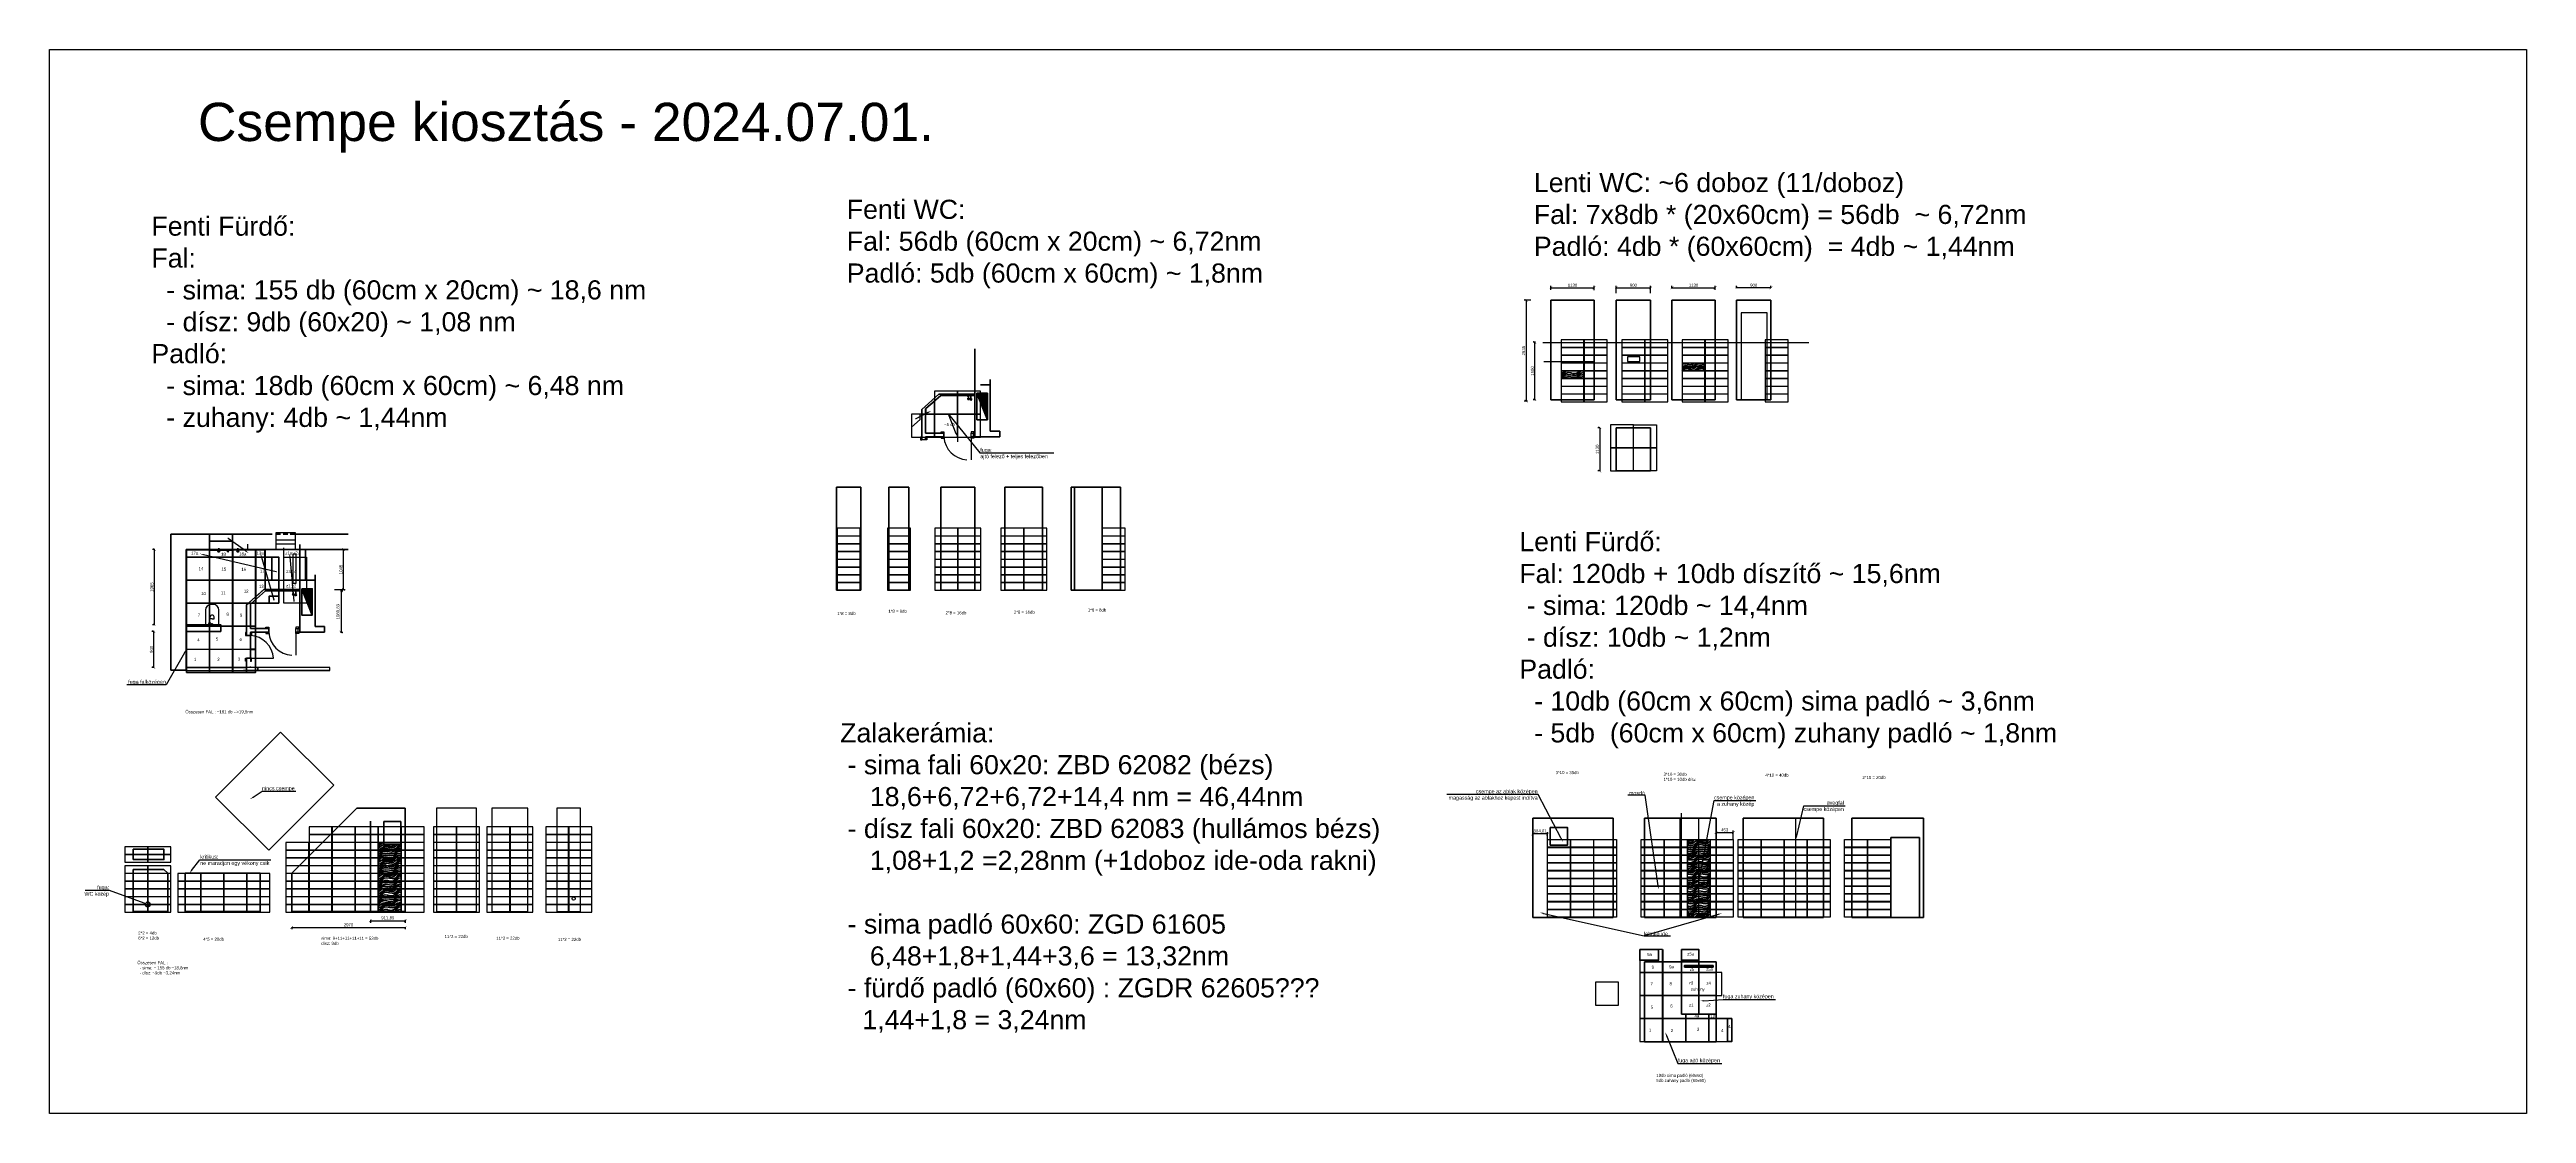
# Model space of a CAD drawing. Header units: metres. Extents: x -98677 to 89321, y -16450 to 242692.
# Drawn here: x 24521 to 89321, y 105716 to 133538 of the extents above; entities that cross this region are included whole.
import ezdxf
from ezdxf import colors
from ezdxf.entities.mleader import LeaderData, LeaderLine
from ezdxf.math import Vec2, Vec3

# ---------------------------------------------------------------- set-up
doc = ezdxf.new("R2010")
doc.units = ezdxf.units.M
doc.header["$LTSCALE"] = 0.001
doc.linetypes.add('DASHED', pattern=[19.05, 12.7, -6.35])
for name, color, linetype, lineweight in [('ajtók', 7, 'Continuous', 25), ('fűtés - vissza', 5, 'Continuous', 40), ('gépészet - víz', 5, 'Continuous', 40), ('külső fal', 7, 'Continuous', 50), ('külső fal - sz', 7, 'DASHED', 50)]:
    doc.layers.add(name, color=color, linetype=linetype, lineweight=lineweight)
for name, color, linetype in [('Csempe', 122, 'Continuous'), ('gépészet - villany', 6, 'Continuous'), ('gépészet - víz - műtárgy', 252, 'Continuous'), ('lépcső', 170, 'Continuous'), ('Méret', 7, 'Continuous'), ('szerk', 70, 'Continuous'), ('újfal - gipszkarton', 1, 'Continuous')]:
    doc.layers.add(name, color=color, linetype=linetype)
doc.layers.add('gépészet - víz - csatorna', color=7, linetype='Continuous', lineweight=40, true_color=0x985223)
doc.styles.add('dada', font='arial.ttf', dxfattribs={"height": 80})
doc.dimstyles.new('kicsi folyamatos', dxfattribs={"dimscale": 100, "dimtxt": 1, "dimasz": 0.7, "dimexe": 0.5, "dimexo": 0, "dimgap": 0.25, "dimtad": 1, "dimtxsty": 'dada', "dimblk1": 'ARCHTICK', "dimblk2": 'ARCHTICK', "dimsah": 1, "dimcen": 2.5, "dimadec": 0, "dimazin": 0, "dimtfac": 1, "dimtmove": 0, "dimatfit": 3, "dimldrblk": 'ARCHTICK', "dimfxl": 1, "dimarcsym": 0})
pattern_1 = [(355.2364, (42267.69, 5665.774), (-4191.0003605, 380.996774), [45.8785, -4541.9692]), (11.3099, (42313.41, 5661.96), (1524.000287, 380.9991), [58.282, -1884.4447]), (45, (42370.56, 5673.4), (3e-14, 381.0001), [43.1052, -495.71]), (46.8476, (42401.039, 5703.874), (5334.0010797, 5714.9990618), [83.5598, -8272.4225]), (12.9946, (42458.19, 5764.834), (-3429.0002925, -761.999077), [50.8319, -5032.3421]), (0, (42507.7, 5776.26), (381, 381), [95.25, -285.75]), (350.5377, (42602.97, 5776.264), (-1905.000295, 380.99929), [46.3506, -2271.1818]), (354.2894, (42267.69, 5768.644), (-3428.99978, 381.000501), [38.2901, -3790.7126]), (0, (42305.8, 5764.83), (381, 381), [57.15, -323.85]), (28.3008, (42362.94, 5764.834), (4190.9981406, 2286.003381), [56.2539, -5569.1437]), (52.125, (42412.47, 5791.504), (-1524.0007105, -1904.999657), [86.8813, -4257.1869]), (39.2894, (42465.81, 5860.084), (2286.0002437, 1904.99986), [54.1504, -5360.8773]), (6.3402, (42507.72, 5894.374), (3047.999772, 381.000602), [69.0021, -3381.0995]), (348.1113, (42576.299, 5901.994), (-5333.9989717, 1143.004014), [73.9769, -7323.7051]), (353.2902, (42267.689, 5886.754), (3429.00038, -380.9976688), [65.2165, -6456.4527]), (3.3665, (42332.459, 5879.134), (6095.9997417, 381.004177), [64.882, -6423.3144]), (33.6901, (42397.23, 5882.94), (-761.99983, -381.00051), [68.6859, -1305.0294]), (47.4896, (42454.379, 5921.044), (3809.9964637, 4191.0033047), [62.0222, -6140.2082]), (14.9314, (42496.289, 5966.764), (4191.000204, 1142.9988395), [59.1472, -5855.5635]), (0, (42553.44, 5982), (381, 381), [45.72, -335.28]), (347.0054, (42599.16, 5982.004), (3429.0002925, -761.999077), [50.8319, -5032.3421]), (0, (42385.8, 5601), (381, 381), [0, -381]), (223.1524, (42439.139, 5658.154), (5714.9990618, 5334.0010797), [83.5598, -8272.4225]), (206.5651, (42378.18, 5982), (-380.99968, -381.0005), [34.0778, -817.8641]), (188.1301, (42347.7, 5966.764), (-2285.999915, -380.999755), [53.8814, -2640.1951]), (156.8014, (42294.36, 5959.144), (-1904.999897, 762.000505), [29.0162, -2872.5933]), (26.5651, (42439.14, 5658.15), (380.99968, 381.0005), [42.597, -809.345]), (6.7098, (42477.239, 5677.204), (-3429.00038, -380.9976688), [65.2165, -6456.4527]), (349.8753, (42542.009, 5684.824), (6476.9995389, -1143.0032723), [108.3674, -10728.387]), (349.6952, (42267.69, 5623.864), (2286.000366, -380.998048), [42.597, -4217.1122]), (15.5241, (42309.599, 5616.244), (-4191.0003904, -1142.9991533), [71.1765, -7046.4906]), (42.8789, (42378.179, 5635.294), (-4953.000302, -4571.999906), [72.79, -7206.2047]), (34.6952, (42431.519, 5684.824), (3809.9978127, 2667.0032803), [60.2414, -5963.8974]), (9.4623, (42481.05, 5719.114), (1905.000295, 380.99929), [69.526, -2248.0067]), (353.4181, (42549.629, 5730.544), (-6477.0005479, 761.9949328), [99.7172, -9872.0072]), (351.8699, (42267.69, 5719.114), (-2285.999915, 380.999755), [53.8814, -2640.1951]), (11.3099, (42321.03, 5711.49), (1524.000287, 380.9991), [58.282, -1884.4447]), (42.5104, (42378.179, 5722.924), (-4191.0033047, -3809.9964637), [62.0222, -6140.2082]), (45, (42423.9, 5764.83), (3e-14, 381.0001), [70.0461, -468.7694]), (17.354, (42473.429, 5814.364), (-4953.0007693, -1523.9979054), [63.8674, -6322.8565]), (356.6335, (42534.389, 5833.414), (-6095.9997417, 381.004177), [64.882, -6423.3144]), (342.8973, (42599.16, 5829.604), (3810.0006595, -1142.998283), [51.8217, -5130.3387]), (351.2538, (42267.69, 5814.364), (2666.999747, -381.001599), [50.1125, -4961.1599]), (14.9314, (42317.219, 5806.744), (4191.000204, 1142.9988395), [59.1472, -5855.5635]), (32.0054, (42374.37, 5821.984), (-1904.999598, -1143.000421), [71.8871, -3522.4601]), (49.8991, (42435.329, 5860.084), (-4190.9992608, -4953.0007352), [94.6385, -9369.2053]), (15.9454, (42496.29, 5932.474), (-1524.000048, -380.999958), [55.4744, -2718.2475]), (353.991, (42549.629, 5947.714), (3809.999905, -380.99974), [72.79, -7206.2047]), (336.8014, (42622.02, 5940.094), (1904.999897, -762.000505), [29.0162, -2872.5933]), (350.5377, (42267.69, 5928.664), (-1905.000295, 380.99929), [46.3506, -2271.1818]), (10.008, (42313.409, 5921.044), (4190.9998303, 762.001323), [65.7709, -6511.309]), (37.4054, (42378.179, 5932.474), (4952.9971292, 3810.003792), [81.5374, -8072.2184]), (29.0546, (42442.95, 5601.004), (2667.000147, 1524.00001), [39.2262, -3883.4088]), (10.7843, (42477.239, 5620.054), (-6095.999811, -1143.0002094), [81.4487, -8063.4013]), (352.875, (42557.25, 5635.294), (-2667.000145, 380.999345), [92.1517, -2979.5686])]

# ---------------------------------------------------------------- blocks, each defined once
blk = doc.blocks.new('_ArchTick')
at = {"color": 0, "linetype": 'ByBlock', "const_width": 0.15}
blk.add_lwpolyline([(-0.5, -0.5), (0.5, 0.5)], dxfattribs=at)
blk = doc.blocks.new('*D331')
at = {"layer": 'Defpoints', "color": 0, "ltscale": 10000}
for p in [(63799, 127254), (64929, 127308), (64929, 127245)]:
    blk.add_point(p, dxfattribs=at)
at = {"layer": 'Méret', "color": 0, "lineweight": -2, "ltscale": 10000}
for p, q in [((63799, 127254), (63799, 127358)), ((63799, 127308), (64929, 127308)), ((64929, 127245), (64929, 127358))]:
    blk.add_line(p, q, dxfattribs=at)
at = {"layer": 'Méret', "color": 0, "lineweight": -2, "ltscale": 10000, "xscale": 70, "yscale": 70, "zscale": 70, "rotation": 180}
blk.add_blockref('_ArchTick', (63799, 127308), dxfattribs=at)
at = {"layer": 'Méret', "color": 0, "lineweight": -2, "ltscale": 10000, "xscale": 70, "yscale": 70, "zscale": 70}
blk.add_blockref('_ArchTick', (64929, 127308), dxfattribs=at)
at = {"layer": 'Méret', "color": 0, "ltscale": 10000, "insert": (64364, 127374), "char_height": 80, "attachment_point": 5, "style": 'dada'}
blk.add_mtext('1130', dxfattribs=at)
blk = doc.blocks.new('*D332')
at = {"layer": 'Defpoints', "color": 0, "ltscale": 10000}
for p in [(65507, 127170), (66407, 127308), (66407, 127170)]:
    blk.add_point(p, dxfattribs=at)
at = {"layer": 'Méret', "color": 0, "lineweight": -2, "ltscale": 10000}
for p, q in [((65507, 127170), (65507, 127358)), ((65507, 127308), (66407, 127308)), ((66407, 127170), (66407, 127358))]:
    blk.add_line(p, q, dxfattribs=at)
at = {"layer": 'Méret', "color": 0, "lineweight": -2, "ltscale": 10000, "xscale": 70, "yscale": 70, "zscale": 70, "rotation": 180}
blk.add_blockref('_ArchTick', (65507, 127308), dxfattribs=at)
at = {"layer": 'Méret', "color": 0, "lineweight": -2, "ltscale": 10000, "xscale": 70, "yscale": 70, "zscale": 70}
blk.add_blockref('_ArchTick', (66407, 127308), dxfattribs=at)
at = {"layer": 'Méret', "color": 0, "ltscale": 10000, "insert": (65957, 127374), "char_height": 80, "attachment_point": 5, "style": 'dada'}
blk.add_mtext('900', dxfattribs=at)
blk = doc.blocks.new('*D333')
at = {"layer": 'Defpoints', "color": 0, "ltscale": 10000}
for p in [(66965, 127308), (68095, 127308), (68095, 127255)]:
    blk.add_point(p, dxfattribs=at)
at = {"layer": 'Méret', "color": 0, "lineweight": -2, "ltscale": 10000}
for p, q in [((66965, 127308), (66965, 127358)), ((66965, 127308), (68095, 127308)), ((68095, 127255), (68095, 127358))]:
    blk.add_line(p, q, dxfattribs=at)
at = {"layer": 'Méret', "color": 0, "lineweight": -2, "ltscale": 10000, "xscale": 70, "yscale": 70, "zscale": 70, "rotation": 180}
blk.add_blockref('_ArchTick', (66965, 127308), dxfattribs=at)
at = {"layer": 'Méret', "color": 0, "lineweight": -2, "ltscale": 10000, "xscale": 70, "yscale": 70, "zscale": 70}
blk.add_blockref('_ArchTick', (68095, 127308), dxfattribs=at)
at = {"layer": 'Méret', "color": 0, "ltscale": 10000, "insert": (67530, 127374), "char_height": 80, "attachment_point": 5, "style": 'dada'}
blk.add_mtext('1130', dxfattribs=at)
blk = doc.blocks.new('*D334')
at = {"layer": 'Defpoints', "color": 0, "ltscale": 10000}
for p in [(68655, 127308), (68655, 127308), (69555, 127308)]:
    blk.add_point(p, dxfattribs=at)
at = {"layer": 'Méret', "color": 0, "lineweight": -2, "ltscale": 10000}
for p, q in [((68655, 127308), (68655, 127358)), ((69555, 127308), (68655, 127308)), ((69555, 127308), (69555, 127358))]:
    blk.add_line(p, q, dxfattribs=at)
at = {"layer": 'Méret', "color": 0, "lineweight": -2, "ltscale": 10000, "xscale": 70, "yscale": 70, "zscale": 70, "rotation": 180}
blk.add_blockref('_ArchTick', (68655, 127308), dxfattribs=at)
at = {"layer": 'Méret', "color": 0, "lineweight": -2, "ltscale": 10000, "xscale": 70, "yscale": 70, "zscale": 70}
blk.add_blockref('_ArchTick', (69555, 127308), dxfattribs=at)
at = {"layer": 'Méret', "color": 0, "ltscale": 10000, "insert": (69105, 127374), "char_height": 80, "attachment_point": 5, "style": 'dada'}
blk.add_mtext('900', dxfattribs=at)
blk = doc.blocks.new('*D335')
at = {"layer": 'Defpoints', "color": 0, "ltscale": 10000}
for p in [(63272, 126982), (63150, 124347), (63185, 124347)]:
    blk.add_point(p, dxfattribs=at)
at = {"layer": 'Méret', "color": 0, "lineweight": -2, "ltscale": 10000}
for p, q in [((63272, 126982), (63100, 126982)), ((63150, 126982), (63150, 124347)), ((63185, 124347), (63100, 124347))]:
    blk.add_line(p, q, dxfattribs=at)
at = {"layer": 'Méret', "color": 0, "lineweight": -2, "ltscale": 10000, "xscale": 70, "yscale": 70, "zscale": 70}
for p, rotation in [((63150, 126982), 90), ((63150, 124347), 270)]:
    blk.add_blockref('_ArchTick', p, dxfattribs=dict(at, rotation=rotation))
at = {"layer": 'Méret', "color": 0, "ltscale": 10000, "insert": (63084, 125664), "char_height": 80, "attachment_point": 5, "rotation": 90, "style": 'dada'}
blk.add_mtext('2635', dxfattribs=at)
blk = doc.blocks.new('*D336')
at = {"layer": 'Defpoints', "color": 0, "ltscale": 10000}
for p in [(65079, 123648), (65079, 122518), (65079, 122518)]:
    blk.add_point(p, dxfattribs=at)
at = {"layer": 'Méret', "color": 0, "lineweight": -2, "ltscale": 10000}
for p, q in [((65079, 123648), (65029, 123648)), ((65079, 123648), (65079, 122518)), ((65079, 122518), (65029, 122518))]:
    blk.add_line(p, q, dxfattribs=at)
at = {"layer": 'Méret', "color": 0, "lineweight": -2, "ltscale": 10000, "xscale": 70, "yscale": 70, "zscale": 70}
for p, rotation in [((65079, 123648), 90), ((65079, 122518), 270)]:
    blk.add_blockref('_ArchTick', p, dxfattribs=dict(at, rotation=rotation))
at = {"layer": 'Méret', "color": 0, "ltscale": 10000, "insert": (65013, 123083), "char_height": 80, "attachment_point": 5, "rotation": 90, "style": 'dada'}
blk.add_mtext('1130', dxfattribs=at)
blk = doc.blocks.new('*D337')
at = {"layer": 'Defpoints', "color": 0, "ltscale": 10000}
for p in [(63381, 125882), (63394, 125882), (63394, 124382)]:
    blk.add_point(p, dxfattribs=at)
at = {"layer": 'Méret', "color": 0, "lineweight": -2, "ltscale": 10000}
for p, q in [((63394, 125882), (63331, 125882)), ((63381, 124382), (63381, 125882)), ((63394, 124382), (63331, 124382))]:
    blk.add_line(p, q, dxfattribs=at)
at = {"layer": 'Méret', "color": 0, "lineweight": -2, "ltscale": 10000, "xscale": 70, "yscale": 70, "zscale": 70}
for p, rotation in [((63381, 125882), 90), ((63381, 124382), 270)]:
    blk.add_blockref('_ArchTick', p, dxfattribs=dict(at, rotation=rotation))
at = {"layer": 'Méret', "color": 0, "ltscale": 10000, "insert": (63315, 125132), "char_height": 80, "attachment_point": 5, "rotation": 90, "style": 'dada'}
blk.add_mtext('1500', dxfattribs=at)
blk = doc.blocks.new('*D338')
at = {"layer": 'Defpoints', "color": 0, "ltscale": 10000}
for p in [(68118, 112876), (68571, 113064), (68571, 112876)]:
    blk.add_point(p, dxfattribs=at)
at = {"layer": 'Méret', "color": 0, "lineweight": -2, "ltscale": 10000}
for p, q in [((68118, 112876), (68118, 113114)), ((68118, 113064), (68571, 113064)), ((68571, 112876), (68571, 113114))]:
    blk.add_line(p, q, dxfattribs=at)
at = {"layer": 'Méret', "color": 0, "lineweight": -2, "ltscale": 10000, "xscale": 70, "yscale": 70, "zscale": 70, "rotation": 180}
blk.add_blockref('_ArchTick', (68118, 113064), dxfattribs=at)
at = {"layer": 'Méret', "color": 0, "lineweight": -2, "ltscale": 10000, "xscale": 70, "yscale": 70, "zscale": 70}
blk.add_blockref('_ArchTick', (68571, 113064), dxfattribs=at)
at = {"layer": 'Méret', "color": 0, "ltscale": 10000, "insert": (68345, 113130), "char_height": 80, "attachment_point": 5, "style": 'dada'}
blk.add_mtext('453', dxfattribs=at)
blk = doc.blocks.new('*D339')
at = {"layer": 'Defpoints', "color": 0, "ltscale": 10000}
for p in [(63325, 113024), (63325, 112876), (63709, 112876)]:
    blk.add_point(p, dxfattribs=at)
at = {"layer": 'Méret', "color": 0, "lineweight": -2, "ltscale": 10000}
for p, q in [((63325, 112876), (63325, 113074)), ((63709, 113024), (63325, 113024)), ((63709, 112876), (63709, 113074))]:
    blk.add_line(p, q, dxfattribs=at)
at = {"layer": 'Méret', "color": 0, "lineweight": -2, "ltscale": 10000, "xscale": 70, "yscale": 70, "zscale": 70, "rotation": 180}
blk.add_blockref('_ArchTick', (63325, 113024), dxfattribs=at)
at = {"layer": 'Méret', "color": 0, "lineweight": -2, "ltscale": 10000, "xscale": 70, "yscale": 70, "zscale": 70}
blk.add_blockref('_ArchTick', (63709, 113024), dxfattribs=at)
at = {"layer": 'Méret', "color": 0, "ltscale": 10000, "insert": (63517, 113097), "char_height": 80, "attachment_point": 5, "style": 'dada'}
blk.add_mtext('384,01', dxfattribs=at)
blk = doc.blocks.new('WC')
at = {"layer": 'gépészet - víz - műtárgy', "ltscale": 10000}
for p, q in [((0, 174), (0, -174)), ((379, 174), (0, 174)), ((155, 0), (155, 50)), ((155, 50), (201, 50)), ((251, 0), (251, 0)), ((529, -24), (529, 24)), ((0, -174), (379, -174)), ((155, 0), (155, -50)), ((155, -50), (201, -50)), ((251, 0), (251, 0))]:
    blk.add_line(p, q, dxfattribs=at)
for centre, radius, start, end in [((201, 0), 50, 0, 90), ((379, 24), 150, 0, 90), ((201, 0), 50, 270, 0), ((379, -24), 150, 270, 0)]:
    blk.add_arc(centre, radius, start, end, dxfattribs=at)
blk = doc.blocks.new('*D348')
at = {"layer": 'Defpoints', "color": 0, "ltscale": 10000}
for p in [(27273, 120463), (27262, 118498), (27273, 118498)]:
    blk.add_point(p, dxfattribs=at)
at = {"layer": 'Méret', "color": 0, "lineweight": -2, "ltscale": 10000}
for p, q in [((27273, 120463), (27212, 120463)), ((27262, 120463), (27262, 118498)), ((27273, 118498), (27212, 118498))]:
    blk.add_line(p, q, dxfattribs=at)
at = {"layer": 'Méret', "color": 0, "lineweight": -2, "ltscale": 10000, "xscale": 70, "yscale": 70, "zscale": 70}
for p, rotation in [((27262, 120463), 90), ((27262, 118498), 270)]:
    blk.add_blockref('_ArchTick', p, dxfattribs=dict(at, rotation=rotation))
at = {"layer": 'Méret', "color": 0, "ltscale": 10000, "insert": (27196, 119480), "char_height": 80, "attachment_point": 5, "rotation": 90, "style": 'dada'}
blk.add_mtext('1965', dxfattribs=at)
blk = doc.blocks.new('*D349')
at = {"layer": 'Defpoints', "color": 0, "ltscale": 10000}
for p in [(27251, 118322), (27256, 118322), (27256, 117382)]:
    blk.add_point(p, dxfattribs=at)
at = {"layer": 'Méret', "color": 0, "lineweight": -2, "ltscale": 10000}
for p, q in [((27256, 118322), (27201, 118322)), ((27251, 117382), (27251, 118322)), ((27256, 117382), (27201, 117382))]:
    blk.add_line(p, q, dxfattribs=at)
at = {"layer": 'Méret', "color": 0, "lineweight": -2, "ltscale": 10000, "xscale": 70, "yscale": 70, "zscale": 70}
for p, rotation in [((27251, 118322), 90), ((27251, 117382), 270)]:
    blk.add_blockref('_ArchTick', p, dxfattribs=dict(at, rotation=rotation))
at = {"layer": 'Méret', "color": 0, "ltscale": 10000, "insert": (27186, 117852), "char_height": 80, "attachment_point": 5, "rotation": 90, "style": 'dada'}
blk.add_mtext('940', dxfattribs=at)
blk = doc.blocks.new('*D351')
at = {"layer": 'Defpoints', "color": 0, "ltscale": 10000}
for p in [(32208, 120463), (32300, 120463), (31979, 119418)]:
    blk.add_point(p, dxfattribs=at)
at = {"layer": 'külső fal', "color": 0, "lineweight": -2, "ltscale": 10000}
for p, q in [((32300, 120463), (32158, 120463)), ((32208, 119418), (32208, 120463)), ((31979, 119418), (32258, 119418))]:
    blk.add_line(p, q, dxfattribs=at)
at = {"layer": 'külső fal', "color": 0, "lineweight": -2, "ltscale": 10000, "xscale": 70, "yscale": 70, "zscale": 70}
for p, rotation in [((32208, 120463), 90), ((32208, 119418), 270)]:
    blk.add_blockref('_ArchTick', p, dxfattribs=dict(at, rotation=rotation))
at = {"layer": 'külső fal', "color": 0, "ltscale": 10000, "insert": (32142, 119940), "char_height": 80, "attachment_point": 5, "rotation": 90, "style": 'dada'}
blk.add_mtext('1045', dxfattribs=at)
blk = doc.blocks.new('*D352')
at = {"layer": 'Defpoints', "color": 0, "ltscale": 10000}
for p in [(32133, 119380), (32133, 118299), (32147, 118299)]:
    blk.add_point(p, dxfattribs=at)
at = {"layer": 'külső fal', "color": 0, "lineweight": -2, "ltscale": 10000}
for p, q in [((32133, 119380), (32197, 119380)), ((32147, 119380), (32147, 118299)), ((32133, 118299), (32197, 118299))]:
    blk.add_line(p, q, dxfattribs=at)
at = {"layer": 'külső fal', "color": 0, "lineweight": -2, "ltscale": 10000, "xscale": 70, "yscale": 70, "zscale": 70}
for p, rotation in [((32147, 119380), 90), ((32147, 118299), 270)]:
    blk.add_blockref('_ArchTick', p, dxfattribs=dict(at, rotation=rotation))
at = {"layer": 'külső fal', "color": 0, "ltscale": 10000, "insert": (32074, 118839), "char_height": 80, "attachment_point": 5, "rotation": 90, "style": 'dada'}
blk.add_mtext('1080,83', dxfattribs=at)
blk = doc.blocks.new('*D376')
at = {"layer": 'Defpoints', "color": 0, "ltscale": 10000}
for p in [(30857, 110590), (33827, 110590), (33827, 110581)]:
    blk.add_point(p, dxfattribs=at)
at = {"layer": 'Méret', "color": 0, "lineweight": -2, "ltscale": 10000}
for p, q in [((30857, 110590), (30857, 110531)), ((30857, 110581), (33827, 110581)), ((33827, 110590), (33827, 110531))]:
    blk.add_line(p, q, dxfattribs=at)
at = {"layer": 'Méret', "color": 0, "lineweight": -2, "ltscale": 10000, "xscale": 70, "yscale": 70, "zscale": 70, "rotation": 180}
blk.add_blockref('_ArchTick', (30857, 110581), dxfattribs=at)
at = {"layer": 'Méret', "color": 0, "lineweight": -2, "ltscale": 10000, "xscale": 70, "yscale": 70, "zscale": 70}
blk.add_blockref('_ArchTick', (33827, 110581), dxfattribs=at)
at = {"layer": 'Méret', "color": 0, "ltscale": 10000, "insert": (32342, 110647), "char_height": 80, "attachment_point": 5, "style": 'dada'}
blk.add_mtext('2970', dxfattribs=at)
blk = doc.blocks.new('*D377')
at = {"layer": 'Defpoints', "color": 0, "ltscale": 10000}
for p in [(32915, 110778), (33827, 110778), (33827, 110752)]:
    blk.add_point(p, dxfattribs=at)
at = {"layer": 'Méret', "color": 0, "lineweight": -2, "ltscale": 10000}
for p, q in [((32915, 110778), (32915, 110702)), ((32915, 110752), (33827, 110752)), ((33827, 110778), (33827, 110702))]:
    blk.add_line(p, q, dxfattribs=at)
at = {"layer": 'Méret', "color": 0, "lineweight": -2, "ltscale": 10000, "xscale": 70, "yscale": 70, "zscale": 70, "rotation": 180}
blk.add_blockref('_ArchTick', (32915, 110752), dxfattribs=at)
at = {"layer": 'Méret', "color": 0, "lineweight": -2, "ltscale": 10000, "xscale": 70, "yscale": 70, "zscale": 70}
blk.add_blockref('_ArchTick', (33827, 110752), dxfattribs=at)
at = {"layer": 'Méret', "color": 0, "ltscale": 10000, "insert": (33371, 110825), "char_height": 80, "attachment_point": 5, "style": 'dada'}
blk.add_mtext('911,89', dxfattribs=at)

msp = doc.modelspace()

# ---------------------------------------------------------------- hatches: boundary and pattern name
at = {"layer": 'külső fal', "ltscale": 10000}
h = msp.add_hatch(dxfattribs=at)
h.set_pattern_fill('WOOD3', color=256, scale=15, style=0)
h.set_pattern_definition(pattern_1)
h.paths.add_polyline_path([(64064.24, 125136.961), (64064.24, 124936.961), (64664.24, 124936.961), (64664.24, 125136.961)])
h = msp.add_hatch(dxfattribs=at)
h.set_pattern_fill('WOOD3', color=256, scale=15, style=0)
h.set_pattern_definition(pattern_1)
h.paths.add_polyline_path([(67229.67, 125339.961), (67229.67, 125139.961), (67529.67, 125139.961), (67829.67, 125139.961), (67829.67, 125339.961), (67529.67, 125339.961)])
for points in [[(48783.163, 124549.54), (49057.508, 124549.54), (49057.508, 123859.052)], [(31119.466, 119438.571), (31393.811, 119438.571), (31393.811, 118748.083)]]:
    msp.add_hatch(color=256, dxfattribs=at).paths.add_polyline_path(points)
h = msp.add_hatch(dxfattribs=at)
h.set_pattern_fill('WOOD3', color=256, scale=15, style=0)
h.set_pattern_definition([(355.2364, (5601.3, 7628.607), (-4191.000361, 380.996774), [45.8785, -4541.9692]), (11.3099, (5647.02, 7624.8), (1524.000287, 380.9991), [58.282, -1884.4447]), (45, (5704.17, 7636.23), (3e-14, 381.0001), [43.1052, -495.71]), (46.8476, (5734.649, 7666.707), (5334.0010797, 5714.9990618), [83.5598, -8272.4225]), (12.9946, (5791.8, 7727.667), (-3429.0002925, -761.999077), [50.8319, -5032.3421]), (0, (5841.33, 7739.1), (381, 381), [95.25, -285.75]), (350.5377, (5936.58, 7739.097), (-1905.000295, 380.99929), [46.3506, -2271.1818]), (354.2894, (5601.3, 7731.477), (-3428.99978, 381.000501), [38.2901, -3790.7126]), (0, (5639.4, 7727.67), (381, 381), [57.15, -323.85]), (28.3008, (5696.55, 7727.667), (4190.9981406, 2286.003381), [56.2539, -5569.1437]), (52.125, (5746.08, 7754.337), (-1524.000711, -1904.999657), [86.8813, -4257.187]), (39.2894, (5799.42, 7822.917), (2286.000244, 1904.99986), [54.1504, -5360.8773]), (6.3402, (5841.33, 7857.207), (3047.999772, 381.000602), [69.0021, -3381.0995]), (348.1113, (5909.909, 7864.827), (-5333.9989717, 1143.004014), [73.9769, -7323.7051]), (353.2902, (5601.299, 7849.587), (3429.00038, -380.9976688), [65.2165, -6456.4527]), (3.3665, (5666.069, 7841.967), (6095.9997417, 381.004177), [64.882, -6423.3144]), (33.6901, (5730.84, 7845.78), (-761.99983, -381.00051), [68.6859, -1305.0294]), (47.4896, (5787.989, 7883.877), (3809.9964637, 4191.0033047), [62.0222, -6140.2082]), (14.9314, (5829.899, 7929.597), (4191.000204, 1142.9988395), [59.1472, -5855.5635]), (0, (5887.05, 7944.84), (381, 381), [45.72, -335.28]), (347.0054, (5932.77, 7944.837), (3429.0002925, -761.999077), [50.8319, -5032.3421]), (0, (5719.4, 7563.84), (381, 381), [0, -381]), (223.1524, (5772.749, 7620.987), (5714.9990618, 5334.0010797), [83.5598, -8272.4225]), (206.5651, (5711.79, 7944.84), (-380.99968, -381.0005), [34.0778, -817.8641]), (188.1301, (5681.31, 7929.597), (-2285.999915, -380.999755), [53.8814, -2640.1951]), (156.8014, (5627.97, 7921.977), (-1904.999897, 762.000505), [29.0162, -2872.5933]), (26.5651, (5772.75, 7620.99), (380.99968, 381.0005), [42.597, -809.345]), (6.7098, (5810.849, 7640.037), (-3429.00038, -380.9976688), [65.2165, -6456.4527]), (349.8753, (5875.619, 7647.657), (6476.9995389, -1143.0032723), [108.3674, -10728.387]), (349.6952, (5601.3, 7586.697), (2286.000366, -380.998048), [42.597, -4217.1122]), (15.5241, (5643.209, 7579.077), (-4191.0003904, -1142.9991533), [71.1765, -7046.4906]), (42.8789, (5711.789, 7598.127), (-4953.000302, -4571.999906), [72.79, -7206.2047]), (34.6952, (5765.129, 7647.657), (3809.9978127, 2667.00328), [60.2414, -5963.8974]), (9.4623, (5814.66, 7681.947), (1905.000295, 380.99929), [69.526, -2248.0067]), (353.4181, (5883.239, 7693.377), (-6477.0005479, 761.9949328), [99.7172, -9872.0072]), (351.8699, (5601.3, 7681.947), (-2285.999915, 380.999755), [53.8814, -2640.1951]), (11.3099, (5654.64, 7674.33), (1524.000287, 380.9991), [58.282, -1884.4447]), (42.5104, (5711.789, 7685.757), (-4191.0033047, -3809.9964637), [62.0222, -6140.2082]), (45, (5757.5, 7727.67), (3e-14, 381.0001), [70.0461, -468.7694]), (17.354, (5807.039, 7777.197), (-4953.0007693, -1523.9979054), [63.8674, -6322.8565]), (356.6335, (5867.999, 7796.247), (-6095.9997417, 381.004177), [64.882, -6423.3144]), (342.8973, (5932.77, 7792.437), (3810.0006595, -1142.998283), [51.8217, -5130.3387]), (351.2538, (5601.3, 7777.197), (2666.999747, -381.001599), [50.1125, -4961.1599]), (14.9314, (5650.829, 7769.577), (4191.000204, 1142.9988395), [59.1472, -5855.5635]), (32.0054, (5707.98, 7784.817), (-1904.999598, -1143.000421), [71.8871, -3522.46]), (49.8991, (5768.939, 7822.917), (-4190.9992608, -4953.0007352), [94.6385, -9369.2053]), (15.9454, (5829.9, 7895.307), (-1524.000048, -380.999958), [55.4744, -2718.2475]), (353.991, (5883.239, 7910.547), (3809.999905, -380.99974), [72.79, -7206.2047]), (336.8014, (5955.63, 7902.927), (1904.999897, -762.000505), [29.0162, -2872.5933]), (350.5377, (5601.3, 7891.497), (-1905.000295, 380.99929), [46.3506, -2271.1818]), (10.008, (5647.019, 7883.877), (4190.9998303, 762.001323), [65.7709, -6511.309]), (37.4054, (5711.789, 7895.307), (4952.9971292, 3810.003792), [81.5374, -8072.2184]), (29.0546, (5776.56, 7563.837), (2667.000147, 1524.00001), [39.2262, -3883.4088]), (10.7843, (5810.849, 7582.887), (-6095.999811, -1143.0002094), [81.4487, -8063.4013]), (352.875, (5890.86, 7598.127), (-2667.000145, 380.999345), [92.1517, -2979.5686])])
h.paths.add_polyline_path([(33118.716, 112601.567), (33118.716, 112401.567), (33718.716, 112401.567), (33718.716, 112601.567)])
h.paths.add_polyline_path([(33118.716, 112804.567), (33267.161, 112804.567), (33267.161, 112757.455), (33707.161, 112757.455), (33707.161, 112804.567), (33718.716, 112804.567), (33718.716, 112604.567), (33118.716, 112604.567)])
h.paths.add_polyline_path([(33118.716, 112398.567), (33718.716, 112398.567), (33718.716, 112198.567), (33528.361, 112198.567, 0.951144044), (33483.99, 112198.567), (33330.331, 112198.567, 0.951144044), (33285.96, 112198.567), (33118.716, 112198.567)])
h.paths.add_polyline_path([(33118.716, 111789.567), (33118.716, 111589.567), (33718.716, 111589.567), (33718.716, 111789.567)])
h.paths.add_polyline_path([(33118.716, 111383.567), (33118.716, 111183.567), (33718.716, 111183.567), (33718.716, 111383.567)])
h.paths.add_polyline_path([(33118.716, 112195.567), (33286.013, 112195.567, 0.91831596), (33330.278, 112195.567), (33484.043, 112195.567, 0.91831596), (33528.308, 112195.567), (33718.716, 112195.567), (33718.716, 111995.567), (33118.716, 111995.567)])
h.paths.add_polyline_path([(33118.716, 111992.567), (33118.716, 111792.567), (33718.716, 111792.567), (33718.716, 111992.567)])
h.paths.add_polyline_path([(33118.716, 111586.567), (33118.716, 111386.567), (33718.716, 111386.567), (33718.716, 111586.567)])
h.paths.add_polyline_path([(33718.716, 110997.455), (33718.716, 111180.567), (33118.716, 111180.567), (33118.716, 110997.455)])
h = msp.add_hatch(dxfattribs=at)
h.set_pattern_fill('WOOD3', color=256, scale=15, style=0)
h.set_pattern_definition([(355.2364, (20911.59, -6743.44), (-4191.0003605, 380.996774), [45.8785, -4541.9692]), (11.3099, (20957.31, -6747.25), (1524.000287, 380.9991), [58.282, -1884.4447]), (45, (21014.46, -6735.82), (3e-14, 381.0001), [43.1052, -495.71]), (46.8476, (21044.94, -6705.342), (5334.0010797, 5714.9990618), [83.5598, -8272.4225]), (12.9946, (21102.09, -6644.382), (-3429.0002925, -761.999077), [50.8319, -5032.3421]), (0, (21151.62, -6632.95), (381, 381), [95.25, -285.75]), (350.5377, (21246.87, -6632.95), (-1905.000295, 380.99929), [46.3506, -2271.1818]), (354.2894, (20911.59, -6640.57), (-3428.99978, 381.000501), [38.2901, -3790.7126]), (0, (20949.7, -6644.4), (381, 381), [57.15, -323.85]), (28.3008, (21006.84, -6644.382), (4190.9981406, 2286.003381), [56.2539, -5569.1437]), (52.125, (21056.37, -6617.71), (-1524.0007105, -1904.999657), [86.8813, -4257.1869]), (39.2894, (21109.71, -6549.132), (2286.0002437, 1904.99986), [54.1504, -5360.8773]), (6.3402, (21151.62, -6514.84), (3047.999772, 381.000602), [69.0021, -3381.0995]), (348.1113, (21220.2, -6507.222), (-5333.9989717, 1143.004014), [73.9769, -7323.7051]), (353.2902, (20911.59, -6522.462), (3429.00038, -380.9976688), [65.2165, -6456.4527]), (3.3665, (20976.36, -6530.082), (6095.9997417, 381.004177), [64.882, -6423.3144]), (33.6901, (21041.13, -6526.27), (-761.99983, -381.00051), [68.6859, -1305.0294]), (47.4896, (21098.28, -6488.172), (3809.9964637, 4191.0033047), [62.0222, -6140.2082]), (14.9314, (21140.19, -6442.452), (4191.000204, 1142.9988395), [59.1472, -5855.5635]), (0, (21197.34, -6427.2), (381, 381), [45.72, -335.28]), (347.0054, (21243.06, -6427.212), (3429.0002925, -761.999077), [50.8319, -5032.3421]), (0, (21029.7, -6808.2), (381, 381), [0, -381]), (223.1524, (21083.04, -6751.062), (5714.9990618, 5334.0010797), [83.5598, -8272.4225]), (206.5651, (21022.08, -6427.21), (-380.99968, -381.0005), [34.0778, -817.8641]), (188.1301, (20991.6, -6442.45), (-2285.999915, -380.999755), [53.8814, -2640.1951]), (156.8014, (20938.26, -6450.07), (-1904.999897, 762.000505), [29.0162, -2872.5933]), (26.5651, (21083.04, -6751.06), (380.99968, 381.0005), [42.5969, -809.345]), (6.7098, (21121.14, -6732.012), (-3429.00038, -380.9976688), [65.2165, -6456.4527]), (349.8753, (21185.911, -6724.392), (6476.9995389, -1143.0032723), [108.3674, -10728.387]), (349.6952, (20911.59, -6785.35), (2286.000366, -380.998048), [42.5969, -4217.1122]), (15.5241, (20953.5, -6792.972), (-4191.0003904, -1142.9991533), [71.1765, -7046.4906]), (42.8789, (21022.08, -6773.922), (-4953.000302, -4571.999906), [72.79, -7206.2047]), (34.6952, (21075.42, -6724.392), (3809.9978127, 2667.0032803), [60.2414, -5963.8974]), (9.4623, (21124.95, -6690.1), (1905.000295, 380.99929), [69.526, -2248.0067]), (353.4181, (21193.53, -6678.672), (-6477.0005479, 761.9949328), [99.7172, -9872.0072]), (351.8699, (20911.59, -6690.1), (-2285.999915, 380.999755), [53.8814, -2640.1951]), (11.3099, (20964.93, -6697.72), (1524.000287, 380.9991), [58.282, -1884.4447]), (42.5104, (21022.08, -6686.292), (-4191.0033047, -3809.9964637), [62.0222, -6140.2082]), (45, (21067.8, -6644.38), (3e-14, 381.0001), [70.0461, -468.7694]), (17.354, (21117.33, -6594.852), (-4953.0007693, -1523.9979054), [63.8674, -6322.8565]), (356.6335, (21178.29, -6575.802), (-6095.9997417, 381.004177), [64.882, -6423.3144]), (342.8973, (21243.06, -6579.612), (3810.0006595, -1142.998283), [51.8217, -5130.3387]), (351.2538, (20911.59, -6594.852), (2666.999747, -381.001599), [50.1125, -4961.1599]), (14.9314, (20961.12, -6602.472), (4191.000204, 1142.9988395), [59.1472, -5855.5635]), (32.0054, (21018.27, -6587.23), (-1904.999598, -1143.000421), [71.8871, -3522.4601]), (49.8991, (21079.23, -6549.132), (-4190.9992608, -4953.0007352), [94.6385, -9369.2053]), (15.9454, (21140.19, -6476.74), (-1524.000048, -380.999958), [55.4744, -2718.2475]), (353.991, (21193.53, -6461.502), (3809.999905, -380.99974), [72.79, -7206.2047]), (336.8014, (21265.92, -6469.12), (1904.999897, -762.000505), [29.0162, -2872.5933]), (350.5377, (20911.59, -6480.55), (-1905.000295, 380.99929), [46.3506, -2271.1818]), (10.008, (20957.31, -6488.172), (4190.9998303, 762.001323), [65.7709, -6511.309]), (37.4054, (21022.08, -6476.742), (4952.9971292, 3810.003792), [81.5374, -8072.2184]), (29.0546, (21086.85, -6808.21), (2667.000147, 1524.00001), [39.2262, -3883.4088]), (10.7843, (21121.14, -6789.162), (-6095.999811, -1143.0002094), [81.4487, -8063.4013]), (352.875, (21201.15, -6773.92), (-2667.000145, 380.999345), [92.1517, -2979.5686])])
h.paths.add_polyline_path([(67368.348, 111049.282), (67368.348, 110849.282), (67668.348, 110849.282), (67668.348, 111049.282)])
h.paths.add_polyline_path([(67668.348, 110849.282), (67968.348, 110849.282), (67968.348, 111049.282), (67668.348, 111049.282)])
h.paths.add_polyline_path([(67368.348, 112470.282), (67368.348, 112270.282), (67668.348, 112270.282), (67668.348, 112470.282)])
h.paths.add_polyline_path([(67368.348, 111252.282), (67368.348, 111052.282), (67668.348, 111052.282), (67668.348, 111252.282)])
h.paths.add_polyline_path([(67668.348, 111052.282), (67968.348, 111052.282), (67968.348, 111252.282), (67668.348, 111252.282)])
h.paths.add_polyline_path([(67668.348, 111255.282), (67968.348, 111255.282), (67968.348, 111455.282), (67668.348, 111455.282)])
h.paths.add_polyline_path([(67368.348, 111255.282), (67368.348, 111455.282), (67668.348, 111455.282), (67668.348, 111255.282)])
h.paths.add_polyline_path([(67668.348, 111458.282), (67968.348, 111458.282), (67968.348, 111658.282), (67668.348, 111658.282)])
h.paths.add_polyline_path([(67368.348, 111458.282), (67368.348, 111658.282), (67668.348, 111658.282), (67668.348, 111458.282)])
h.paths.add_polyline_path([(67368.348, 111864.282), (67368.348, 112064.282), (67668.348, 112064.282), (67668.348, 111864.282)])
h.paths.add_polyline_path([(67668.348, 111661.282), (67968.348, 111661.282), (67968.348, 111861.282), (67668.348, 111861.282)])
h.paths.add_polyline_path([(67368.348, 111861.282), (67368.348, 111661.282), (67668.348, 111661.282), (67668.348, 111861.282)])
h.paths.add_polyline_path([(67368.348, 112673.282), (67368.348, 112473.282), (67668.348, 112473.282), (67668.348, 112673.282)])
h.paths.add_polyline_path([(67668.348, 111864.282), (67968.348, 111864.282), (67968.348, 112064.282), (67668.348, 112064.282)])
h.paths.add_polyline_path([(67668.348, 112270.282), (67968.348, 112270.282), (67968.348, 112470.282), (67668.348, 112470.282)])
h.paths.add_polyline_path([(67368.348, 112876.282), (67368.348, 112676.282), (67668.348, 112676.282), (67668.348, 112876.282)])
h.paths.add_polyline_path([(67668.348, 112676.282), (67968.348, 112676.282), (67968.348, 112876.282), (67668.348, 112876.282)])
h.paths.add_polyline_path([(67668.348, 112067.282), (67968.348, 112067.282), (67968.348, 112267.282), (67668.348, 112267.282)])
h.paths.add_polyline_path([(67368.348, 112267.282), (67368.348, 112067.282), (67668.348, 112067.282), (67668.348, 112267.282)])
h.paths.add_polyline_path([(67668.348, 112473.282), (67968.348, 112473.282), (67968.348, 112673.282), (67668.348, 112673.282)])

# ---------------------------------------------------------------- linework, layer by layer
at = {"ltscale": 10000}
for p, q in [((30166.448, 120462.758), (30166.448, 119462.758)), ((31096.448, 120462.758), (30196.448, 120462.758)), ((31066.448, 119462.758), (31066.448, 120462.758))]:
    msp.add_line(p, q, dxfattribs=at)
msp.add_lwpolyline([(24521.022, 133538.16), (89320.646, 133538.16), (89320.646, 105716.099), (24521.022, 105716.099)], close=True, dxfattribs=at)
at = {"layer": 'ajtók', "ltscale": 10000}
for p, q in [((48630.145, 123409.727), (48630.145, 122809.727)), ((30966.448, 118298.758), (30966.448, 117698.758)), ((29816.448, 117618.758), (30376.448, 117618.758))]:
    msp.add_line(p, q, dxfattribs=at)
for points in [[(68776.431, 124381.581), (69456.456, 124381.581), (69456.456, 126651.859), (68776.431, 126651.859)], [(47340.145, 123329.727), (47340.145, 123405.683), (47310.018, 123405.683), (47310.018, 123329.727)], [(47440.145, 123329.727), (47440.145, 123405.683), (47470.272, 123405.683), (47470.272, 123329.727)], [(47920.145, 123509.727), (47844.189, 123509.727), (47844.189, 123539.854), (47920.145, 123539.854)], [(47920.145, 123409.727), (47844.189, 123409.727), (47844.189, 123379.6), (47920.145, 123379.6)], [(48630.145, 123509.727), (48706.102, 123509.727), (48706.102, 123539.854), (48630.145, 123539.854)], [(48630.145, 123409.727), (48706.102, 123409.727), (48706.102, 123379.6), (48630.145, 123379.6)], [(30946.448, 120457.564), (30446.448, 120457.564), (30446.448, 120909.936), (30946.448, 120909.936)], [(29676.448, 118218.758), (29676.448, 118294.714), (29646.321, 118294.714), (29646.321, 118218.758)], [(29776.448, 118218.758), (29776.448, 118294.714), (29806.575, 118294.714), (29806.575, 118218.758)], [(30256.448, 118398.758), (30180.492, 118398.758), (30180.492, 118428.885), (30256.448, 118428.885)], [(30256.448, 118298.758), (30180.492, 118298.758), (30180.492, 118268.631), (30256.448, 118268.631)], [(30966.448, 118398.758), (31042.405, 118398.758), (31042.405, 118428.885), (30966.448, 118428.885)], [(30966.448, 118298.758), (31042.405, 118298.758), (31042.405, 118268.631), (30966.448, 118268.631)], [(29676.448, 117618.758), (29676.448, 117542.802), (29646.321, 117542.802), (29646.321, 117618.758)], [(29776.448, 117618.758), (29776.448, 117542.802), (29806.575, 117542.802), (29806.575, 117618.758)]]:
    msp.add_lwpolyline(points, close=True, dxfattribs=at)
msp.add_lwpolyline([(30946.448, 120600.189), (30446.448, 120600.189), (30446.448, 120719.688), (30946.448, 120719.688)], dxfattribs=at)
for centre, start, end in [((48556.936, 123446.517), 183.30657923, 266.69342077), ((29739.658, 117581.968), 3.30657923, 86.69342077), ((30893.239, 118335.548), 183.30657923, 266.69342077)]:
    msp.add_arc(centre, 637.852, start, end, dxfattribs=at)
at = {"layer": 'Csempe', "ltscale": 10000}
for p, q in [((64664.24, 125848.961), (64667.24, 125848.961)), ((65657.236, 125848.961), (65654.236, 125848.961)), ((65957.236, 125948.961), (65957.236, 125951.961)), ((65957.236, 125745.961), (65957.236, 125748.961)), ((66257.236, 125848.961), (66260.236, 125848.961)), ((67529.67, 125948.961), (67529.67, 125951.961)), ((67529.67, 125745.961), (67529.67, 125748.961)), ((67829.67, 125848.961), (67832.67, 125848.961)), ((69405.293, 125848.961), (69408.293, 125848.961)), ((65957.236, 125542.961), (65957.236, 125545.961)), ((65957.236, 125339.961), (65957.236, 125342.961)), ((65957.236, 125136.961), (65957.236, 125139.961)), ((67529.67, 125542.961), (67529.67, 125545.961)), ((67529.67, 125339.961), (67529.67, 125342.961)), ((67529.67, 125136.961), (67529.67, 125139.961)), ((65957.236, 124933.961), (65957.236, 124936.961)), ((65957.236, 124730.961), (65957.236, 124733.961)), ((65957.236, 124527.961), (65957.236, 124530.961)), ((67529.67, 124933.961), (67529.67, 124936.961)), ((67529.67, 124730.961), (67529.67, 124733.961)), ((67529.67, 124527.961), (67529.67, 124530.961)), ((30166.448, 119660.709), (30756.99, 119660.709)), ((28096.448, 118321.709), (28096.448, 117381.709)), ((67218.348, 109684.665), (66248.348, 109684.665)), ((66724.848, 110004.228), (66724.848, 109404.228)), ((67666.848, 110004.228), (67218.348, 110004.228)), ((67218.348, 109404.228), (67218.348, 110004.228)), ((67666.848, 109404.228), (67666.848, 110004.228)), ((67669.848, 110004.228), (67669.848, 109404.228)), ((66724.848, 109404.228), (67218.348, 109404.228)), ((67218.348, 109401.228), (66724.848, 109401.228)), ((66724.848, 109401.228), (66724.848, 108801.228)), ((67066.848, 109404.228), (67666.848, 109404.228)), ((67666.848, 109401.228), (67066.848, 109401.228)), ((67218.348, 108801.228), (67218.348, 109401.228)), ((67666.848, 108801.228), (67666.848, 109401.228)), ((67669.848, 109404.228), (68118.348, 109404.228)), ((68269.848, 109401.228), (67669.848, 109401.228)), ((67669.848, 109401.228), (67669.848, 108801.228)), ((68269.848, 108801.228), (68269.848, 109401.228)), ((66724.848, 108801.228), (67218.348, 108801.228)), ((67218.348, 108798.228), (66724.848, 108798.228)), ((66724.848, 108798.228), (66724.848, 108198.228)), ((67066.848, 108801.228), (67666.848, 108801.228)), ((67666.848, 108798.228), (67066.848, 108798.228)), ((67218.348, 108314.665), (67218.348, 108798.228)), ((67324.848, 108314.665), (67218.348, 108314.665)), ((67218.348, 108311.665), (67218.348, 108314.665)), ((67324.848, 108311.665), (67218.348, 108311.665)), ((67324.848, 108198.228), (67324.848, 108311.665)), ((67666.848, 108314.665), (67327.848, 108314.665)), ((67327.848, 108311.665), (67327.848, 108198.228)), ((67927.848, 108311.665), (67327.848, 108311.665)), ((67666.848, 108314.665), (67666.848, 108798.228)), ((67669.848, 108801.228), (68118.348, 108801.228)), ((67669.848, 108801.228), (68269.848, 108801.228)), ((68118.348, 108798.228), (67669.848, 108798.228)), ((67669.848, 108798.228), (67669.848, 108314.665)), ((68118.348, 108314.665), (67669.848, 108314.665)), ((67927.848, 108198.228), (67927.848, 108311.665)), ((67930.848, 108311.665), (67930.848, 108198.228)), ((68118.348, 108311.665), (67930.848, 108311.665)), ((68118.348, 108798.228), (68118.348, 108314.665)), ((66724.848, 108198.228), (67324.848, 108198.228)), ((67066.848, 108198.228), (67666.848, 108198.228)), ((67327.848, 108198.228), (67927.848, 108198.228)), ((67669.848, 108198.228), (68269.848, 108198.228)), ((67930.848, 108198.228), (68530.848, 108198.228))]:
    msp.add_line(p, q, dxfattribs=at)
for points in [[(64064.24, 125748.961), (64664.24, 125748.961), (64664.24, 125948.961), (64064.24, 125948.961)], [(64064.24, 125545.961), (64664.24, 125545.961), (64664.24, 125745.961), (64064.24, 125745.961)], [(64667.24, 125748.961), (65267.24, 125748.961), (65267.24, 125948.961), (64667.24, 125948.961)], [(64667.24, 125748.961), (65267.24, 125748.961), (65267.24, 125948.961), (64667.24, 125948.961)], [(64667.24, 125748.961), (65267.24, 125748.961), (65267.24, 125948.961), (64667.24, 125948.961)], [(64667.24, 125748.961), (65267.24, 125748.961), (65267.24, 125948.961), (64667.24, 125948.961)], [(64667.24, 125748.961), (65267.24, 125748.961), (65267.24, 125948.961), (64667.24, 125948.961)], [(64667.24, 125748.961), (65267.24, 125748.961), (65267.24, 125948.961), (64667.24, 125948.961)], [(64667.24, 125545.961), (65267.24, 125545.961), (65267.24, 125745.961), (64667.24, 125745.961)], [(64667.24, 125545.961), (65267.24, 125545.961), (65267.24, 125745.961), (64667.24, 125745.961)], [(64667.24, 125545.961), (65267.24, 125545.961), (65267.24, 125745.961), (64667.24, 125745.961)], [(64667.24, 125545.961), (65267.24, 125545.961), (65267.24, 125745.961), (64667.24, 125745.961)], [(64667.24, 125545.961), (65267.24, 125545.961), (65267.24, 125745.961), (64667.24, 125745.961)], [(64667.24, 125545.961), (65267.24, 125545.961), (65267.24, 125745.961), (64667.24, 125745.961)], [(65657.236, 125748.961), (66257.236, 125748.961), (66257.236, 125948.961), (65657.236, 125948.961)], [(65657.236, 125545.961), (66257.236, 125545.961), (66257.236, 125745.961), (65657.236, 125745.961)], [(66260.236, 125748.961), (66860.236, 125748.961), (66860.236, 125948.961), (66260.236, 125948.961)], [(66260.236, 125748.961), (66860.236, 125748.961), (66860.236, 125948.961), (66260.236, 125948.961)], [(66260.236, 125748.961), (66860.236, 125748.961), (66860.236, 125948.961), (66260.236, 125948.961)], [(66260.236, 125748.961), (66860.236, 125748.961), (66860.236, 125948.961), (66260.236, 125948.961)], [(66260.236, 125748.961), (66860.236, 125748.961), (66860.236, 125948.961), (66260.236, 125948.961)], [(66260.236, 125748.961), (66860.236, 125748.961), (66860.236, 125948.961), (66260.236, 125948.961)], [(66260.236, 125545.961), (66860.236, 125545.961), (66860.236, 125745.961), (66260.236, 125745.961)], [(66260.236, 125545.961), (66860.236, 125545.961), (66860.236, 125745.961), (66260.236, 125745.961)], [(66260.236, 125545.961), (66860.236, 125545.961), (66860.236, 125745.961), (66260.236, 125745.961)], [(66260.236, 125545.961), (66860.236, 125545.961), (66860.236, 125745.961), (66260.236, 125745.961)], [(66260.236, 125545.961), (66860.236, 125545.961), (66860.236, 125745.961), (66260.236, 125745.961)], [(66260.236, 125545.961), (66860.236, 125545.961), (66860.236, 125745.961), (66260.236, 125745.961)], [(67229.67, 125748.961), (67829.67, 125748.961), (67829.67, 125948.961), (67229.67, 125948.961)], [(67229.67, 125545.961), (67829.67, 125545.961), (67829.67, 125745.961), (67229.67, 125745.961)], [(67832.67, 125748.961), (68432.67, 125748.961), (68432.67, 125948.961), (67832.67, 125948.961)], [(67832.67, 125748.961), (68432.67, 125748.961), (68432.67, 125948.961), (67832.67, 125948.961)], [(67832.67, 125748.961), (68432.67, 125748.961), (68432.67, 125948.961), (67832.67, 125948.961)], [(67832.67, 125748.961), (68432.67, 125748.961), (68432.67, 125948.961), (67832.67, 125948.961)], [(67832.67, 125748.961), (68432.67, 125748.961), (68432.67, 125948.961), (67832.67, 125948.961)], [(67832.67, 125748.961), (68432.67, 125748.961), (68432.67, 125948.961), (67832.67, 125948.961)], [(67832.67, 125545.961), (68432.67, 125545.961), (68432.67, 125745.961), (67832.67, 125745.961)], [(67832.67, 125545.961), (68432.67, 125545.961), (68432.67, 125745.961), (67832.67, 125745.961)], [(67832.67, 125545.961), (68432.67, 125545.961), (68432.67, 125745.961), (67832.67, 125745.961)], [(67832.67, 125545.961), (68432.67, 125545.961), (68432.67, 125745.961), (67832.67, 125745.961)], [(67832.67, 125545.961), (68432.67, 125545.961), (68432.67, 125745.961), (67832.67, 125745.961)], [(67832.67, 125545.961), (68432.67, 125545.961), (68432.67, 125745.961), (67832.67, 125745.961)], [(69408.293, 125748.961), (70008.293, 125748.961), (70008.293, 125948.961), (69408.293, 125948.961)], [(69408.293, 125748.961), (70008.293, 125748.961), (70008.293, 125948.961), (69408.293, 125948.961)], [(69408.293, 125748.961), (70008.293, 125748.961), (70008.293, 125948.961), (69408.293, 125948.961)], [(69408.293, 125748.961), (70008.293, 125748.961), (70008.293, 125948.961), (69408.293, 125948.961)], [(69408.293, 125748.961), (70008.293, 125748.961), (70008.293, 125948.961), (69408.293, 125948.961)], [(69408.293, 125748.961), (70008.293, 125748.961), (70008.293, 125948.961), (69408.293, 125948.961)], [(69408.293, 125545.961), (70008.293, 125545.961), (70008.293, 125745.961), (69408.293, 125745.961)], [(69408.293, 125545.961), (70008.293, 125545.961), (70008.293, 125745.961), (69408.293, 125745.961)], [(69408.293, 125545.961), (70008.293, 125545.961), (70008.293, 125745.961), (69408.293, 125745.961)], [(69408.293, 125545.961), (70008.293, 125545.961), (70008.293, 125745.961), (69408.293, 125745.961)], [(69408.293, 125545.961), (70008.293, 125545.961), (70008.293, 125745.961), (69408.293, 125745.961)], [(69408.293, 125545.961), (70008.293, 125545.961), (70008.293, 125745.961), (69408.293, 125745.961)], [(64064.24, 125342.961), (64664.24, 125342.961), (64664.24, 125542.961), (64064.24, 125542.961)], [(64064.24, 125139.961), (64664.24, 125139.961), (64664.24, 125339.961), (64064.24, 125339.961)], [(64064.24, 124936.961), (64664.24, 124936.961), (64664.24, 125136.961), (64064.24, 125136.961)], [(64667.24, 125342.961), (65267.24, 125342.961), (65267.24, 125542.961), (64667.24, 125542.961)], [(64667.24, 125342.961), (65267.24, 125342.961), (65267.24, 125542.961), (64667.24, 125542.961)], [(64667.24, 125342.961), (65267.24, 125342.961), (65267.24, 125542.961), (64667.24, 125542.961)], [(64667.24, 125342.961), (65267.24, 125342.961), (65267.24, 125542.961), (64667.24, 125542.961)], [(64667.24, 125342.961), (65267.24, 125342.961), (65267.24, 125542.961), (64667.24, 125542.961)], [(64667.24, 125342.961), (65267.24, 125342.961), (65267.24, 125542.961), (64667.24, 125542.961)], [(64667.24, 125139.961), (65267.24, 125139.961), (65267.24, 125339.961), (64667.24, 125339.961)], [(64667.24, 125139.961), (65267.24, 125139.961), (65267.24, 125339.961), (64667.24, 125339.961)], [(64667.24, 125139.961), (65267.24, 125139.961), (65267.24, 125339.961), (64667.24, 125339.961)], [(64667.24, 125139.961), (65267.24, 125139.961), (65267.24, 125339.961), (64667.24, 125339.961)], [(64667.24, 125139.961), (65267.24, 125139.961), (65267.24, 125339.961), (64667.24, 125339.961)], [(64667.24, 125139.961), (65267.24, 125139.961), (65267.24, 125339.961), (64667.24, 125339.961)], [(64667.24, 124936.961), (65267.24, 124936.961), (65267.24, 125136.961), (64667.24, 125136.961)], [(64667.24, 124936.961), (65267.24, 124936.961), (65267.24, 125136.961), (64667.24, 125136.961)], [(64667.24, 124936.961), (65267.24, 124936.961), (65267.24, 125136.961), (64667.24, 125136.961)], [(64667.24, 124936.961), (65267.24, 124936.961), (65267.24, 125136.961), (64667.24, 125136.961)], [(64667.24, 124936.961), (65267.24, 124936.961), (65267.24, 125136.961), (64667.24, 125136.961)], [(64667.24, 124936.961), (65267.24, 124936.961), (65267.24, 125136.961), (64667.24, 125136.961)], [(65657.236, 125342.961), (66257.236, 125342.961), (66257.236, 125542.961), (65657.236, 125542.961)], [(65657.236, 125139.961), (66257.236, 125139.961), (66257.236, 125339.961), (65657.236, 125339.961)], [(65657.236, 124936.961), (66257.236, 124936.961), (66257.236, 125136.961), (65657.236, 125136.961)], [(65802.462, 125380.148), (66126.273, 125380.148), (66126.273, 125499.716), (65802.462, 125499.716)], [(66260.236, 125342.961), (66860.236, 125342.961), (66860.236, 125542.961), (66260.236, 125542.961)], [(66260.236, 125342.961), (66860.236, 125342.961), (66860.236, 125542.961), (66260.236, 125542.961)], [(66260.236, 125342.961), (66860.236, 125342.961), (66860.236, 125542.961), (66260.236, 125542.961)], [(66260.236, 125342.961), (66860.236, 125342.961), (66860.236, 125542.961), (66260.236, 125542.961)], [(66260.236, 125342.961), (66860.236, 125342.961), (66860.236, 125542.961), (66260.236, 125542.961)], [(66260.236, 125342.961), (66860.236, 125342.961), (66860.236, 125542.961), (66260.236, 125542.961)], [(66260.236, 125139.961), (66860.236, 125139.961), (66860.236, 125339.961), (66260.236, 125339.961)], [(66260.236, 125139.961), (66860.236, 125139.961), (66860.236, 125339.961), (66260.236, 125339.961)], [(66260.236, 125139.961), (66860.236, 125139.961), (66860.236, 125339.961), (66260.236, 125339.961)], [(66260.236, 125139.961), (66860.236, 125139.961), (66860.236, 125339.961), (66260.236, 125339.961)], [(66260.236, 125139.961), (66860.236, 125139.961), (66860.236, 125339.961), (66260.236, 125339.961)], [(66260.236, 125139.961), (66860.236, 125139.961), (66860.236, 125339.961), (66260.236, 125339.961)], [(66260.236, 124936.961), (66860.236, 124936.961), (66860.236, 125136.961), (66260.236, 125136.961)], [(66260.236, 124936.961), (66860.236, 124936.961), (66860.236, 125136.961), (66260.236, 125136.961)], [(66260.236, 124936.961), (66860.236, 124936.961), (66860.236, 125136.961), (66260.236, 125136.961)], [(66260.236, 124936.961), (66860.236, 124936.961), (66860.236, 125136.961), (66260.236, 125136.961)], [(66260.236, 124936.961), (66860.236, 124936.961), (66860.236, 125136.961), (66260.236, 125136.961)], [(66260.236, 124936.961), (66860.236, 124936.961), (66860.236, 125136.961), (66260.236, 125136.961)], [(67229.67, 125342.961), (67829.67, 125342.961), (67829.67, 125542.961), (67229.67, 125542.961)], [(67229.67, 125139.961), (67829.67, 125139.961), (67829.67, 125339.961), (67229.67, 125339.961)], [(67229.67, 124936.961), (67829.67, 124936.961), (67829.67, 125136.961), (67229.67, 125136.961)], [(67832.67, 125342.961), (68432.67, 125342.961), (68432.67, 125542.961), (67832.67, 125542.961)], [(67832.67, 125342.961), (68432.67, 125342.961), (68432.67, 125542.961), (67832.67, 125542.961)], [(67832.67, 125342.961), (68432.67, 125342.961), (68432.67, 125542.961), (67832.67, 125542.961)], [(67832.67, 125342.961), (68432.67, 125342.961), (68432.67, 125542.961), (67832.67, 125542.961)], [(67832.67, 125342.961), (68432.67, 125342.961), (68432.67, 125542.961), (67832.67, 125542.961)], [(67832.67, 125342.961), (68432.67, 125342.961), (68432.67, 125542.961), (67832.67, 125542.961)], [(67832.67, 125139.961), (68432.67, 125139.961), (68432.67, 125339.961), (67832.67, 125339.961)], [(67832.67, 125139.961), (68432.67, 125139.961), (68432.67, 125339.961), (67832.67, 125339.961)], [(67832.67, 125139.961), (68432.67, 125139.961), (68432.67, 125339.961), (67832.67, 125339.961)], [(67832.67, 125139.961), (68432.67, 125139.961), (68432.67, 125339.961), (67832.67, 125339.961)], [(67832.67, 125139.961), (68432.67, 125139.961), (68432.67, 125339.961), (67832.67, 125339.961)], [(67832.67, 125139.961), (68432.67, 125139.961), (68432.67, 125339.961), (67832.67, 125339.961)], [(67832.67, 124936.961), (68432.67, 124936.961), (68432.67, 125136.961), (67832.67, 125136.961)], [(67832.67, 124936.961), (68432.67, 124936.961), (68432.67, 125136.961), (67832.67, 125136.961)], [(67832.67, 124936.961), (68432.67, 124936.961), (68432.67, 125136.961), (67832.67, 125136.961)], [(67832.67, 124936.961), (68432.67, 124936.961), (68432.67, 125136.961), (67832.67, 125136.961)], [(67832.67, 124936.961), (68432.67, 124936.961), (68432.67, 125136.961), (67832.67, 125136.961)], [(67832.67, 124936.961), (68432.67, 124936.961), (68432.67, 125136.961), (67832.67, 125136.961)], [(69408.293, 125342.961), (70008.293, 125342.961), (70008.293, 125542.961), (69408.293, 125542.961)], [(69408.293, 125342.961), (70008.293, 125342.961), (70008.293, 125542.961), (69408.293, 125542.961)], [(69408.293, 125342.961), (70008.293, 125342.961), (70008.293, 125542.961), (69408.293, 125542.961)], [(69408.293, 125342.961), (70008.293, 125342.961), (70008.293, 125542.961), (69408.293, 125542.961)], [(69408.293, 125342.961), (70008.293, 125342.961), (70008.293, 125542.961), (69408.293, 125542.961)], [(69408.293, 125342.961), (70008.293, 125342.961), (70008.293, 125542.961), (69408.293, 125542.961)], [(69408.293, 125139.961), (70008.293, 125139.961), (70008.293, 125339.961), (69408.293, 125339.961)], [(69408.293, 125139.961), (70008.293, 125139.961), (70008.293, 125339.961), (69408.293, 125339.961)], [(69408.293, 125139.961), (70008.293, 125139.961), (70008.293, 125339.961), (69408.293, 125339.961)], [(69408.293, 125139.961), (70008.293, 125139.961), (70008.293, 125339.961), (69408.293, 125339.961)], [(69408.293, 125139.961), (70008.293, 125139.961), (70008.293, 125339.961), (69408.293, 125339.961)], [(69408.293, 125139.961), (70008.293, 125139.961), (70008.293, 125339.961), (69408.293, 125339.961)], [(69408.293, 124936.961), (70008.293, 124936.961), (70008.293, 125136.961), (69408.293, 125136.961)], [(69408.293, 124936.961), (70008.293, 124936.961), (70008.293, 125136.961), (69408.293, 125136.961)], [(69408.293, 124936.961), (70008.293, 124936.961), (70008.293, 125136.961), (69408.293, 125136.961)], [(69408.293, 124936.961), (70008.293, 124936.961), (70008.293, 125136.961), (69408.293, 125136.961)], [(69408.293, 124936.961), (70008.293, 124936.961), (70008.293, 125136.961), (69408.293, 125136.961)], [(69408.293, 124936.961), (70008.293, 124936.961), (70008.293, 125136.961), (69408.293, 125136.961)], [(47673.645, 124003.141), (48273.645, 124003.141), (48273.645, 124603.141), (47673.645, 124603.141)], [(48276.645, 124003.141), (48876.645, 124003.141), (48876.645, 124603.141), (48276.645, 124603.141)], [(64064.24, 124733.961), (64664.24, 124733.961), (64664.24, 124933.961), (64064.24, 124933.961)], [(64064.24, 124530.961), (64664.24, 124530.961), (64664.24, 124730.961), (64064.24, 124730.961)], [(64064.24, 124327.961), (64664.24, 124327.961), (64664.24, 124527.961), (64064.24, 124527.961)], [(64667.24, 124733.961), (65267.24, 124733.961), (65267.24, 124933.961), (64667.24, 124933.961)], [(64667.24, 124733.961), (65267.24, 124733.961), (65267.24, 124933.961), (64667.24, 124933.961)], [(64667.24, 124733.961), (65267.24, 124733.961), (65267.24, 124933.961), (64667.24, 124933.961)], [(64667.24, 124733.961), (65267.24, 124733.961), (65267.24, 124933.961), (64667.24, 124933.961)], [(64667.24, 124733.961), (65267.24, 124733.961), (65267.24, 124933.961), (64667.24, 124933.961)], [(64667.24, 124733.961), (65267.24, 124733.961), (65267.24, 124933.961), (64667.24, 124933.961)], [(64667.24, 124530.961), (65267.24, 124530.961), (65267.24, 124730.961), (64667.24, 124730.961)], [(64667.24, 124530.961), (65267.24, 124530.961), (65267.24, 124730.961), (64667.24, 124730.961)], [(64667.24, 124530.961), (65267.24, 124530.961), (65267.24, 124730.961), (64667.24, 124730.961)], [(64667.24, 124530.961), (65267.24, 124530.961), (65267.24, 124730.961), (64667.24, 124730.961)], [(64667.24, 124530.961), (65267.24, 124530.961), (65267.24, 124730.961), (64667.24, 124730.961)], [(64667.24, 124530.961), (65267.24, 124530.961), (65267.24, 124730.961), (64667.24, 124730.961)], [(64667.24, 124327.961), (65267.24, 124327.961), (65267.24, 124527.961), (64667.24, 124527.961)], [(65657.236, 124733.961), (66257.236, 124733.961), (66257.236, 124933.961), (65657.236, 124933.961)], [(65657.236, 124530.961), (66257.236, 124530.961), (66257.236, 124730.961), (65657.236, 124730.961)], [(65657.236, 124327.961), (66257.236, 124327.961), (66257.236, 124527.961), (65657.236, 124527.961)], [(66260.236, 124733.961), (66860.236, 124733.961), (66860.236, 124933.961), (66260.236, 124933.961)], [(66260.236, 124733.961), (66860.236, 124733.961), (66860.236, 124933.961), (66260.236, 124933.961)], [(66260.236, 124733.961), (66860.236, 124733.961), (66860.236, 124933.961), (66260.236, 124933.961)], [(66260.236, 124733.961), (66860.236, 124733.961), (66860.236, 124933.961), (66260.236, 124933.961)], [(66260.236, 124733.961), (66860.236, 124733.961), (66860.236, 124933.961), (66260.236, 124933.961)], [(66260.236, 124733.961), (66860.236, 124733.961), (66860.236, 124933.961), (66260.236, 124933.961)], [(66260.236, 124530.961), (66860.236, 124530.961), (66860.236, 124730.961), (66260.236, 124730.961)], [(66260.236, 124530.961), (66860.236, 124530.961), (66860.236, 124730.961), (66260.236, 124730.961)], [(66260.236, 124530.961), (66860.236, 124530.961), (66860.236, 124730.961), (66260.236, 124730.961)], [(66260.236, 124530.961), (66860.236, 124530.961), (66860.236, 124730.961), (66260.236, 124730.961)], [(66260.236, 124530.961), (66860.236, 124530.961), (66860.236, 124730.961), (66260.236, 124730.961)], [(66260.236, 124530.961), (66860.236, 124530.961), (66860.236, 124730.961), (66260.236, 124730.961)], [(66260.236, 124327.961), (66860.236, 124327.961), (66860.236, 124527.961), (66260.236, 124527.961)], [(67229.67, 124733.961), (67829.67, 124733.961), (67829.67, 124933.961), (67229.67, 124933.961)], [(67229.67, 124530.961), (67829.67, 124530.961), (67829.67, 124730.961), (67229.67, 124730.961)], [(67229.67, 124327.961), (67829.67, 124327.961), (67829.67, 124527.961), (67229.67, 124527.961)], [(67832.67, 124733.961), (68432.67, 124733.961), (68432.67, 124933.961), (67832.67, 124933.961)], [(67832.67, 124733.961), (68432.67, 124733.961), (68432.67, 124933.961), (67832.67, 124933.961)], [(67832.67, 124733.961), (68432.67, 124733.961), (68432.67, 124933.961), (67832.67, 124933.961)], [(67832.67, 124733.961), (68432.67, 124733.961), (68432.67, 124933.961), (67832.67, 124933.961)], [(67832.67, 124733.961), (68432.67, 124733.961), (68432.67, 124933.961), (67832.67, 124933.961)], [(67832.67, 124733.961), (68432.67, 124733.961), (68432.67, 124933.961), (67832.67, 124933.961)], [(67832.67, 124530.961), (68432.67, 124530.961), (68432.67, 124730.961), (67832.67, 124730.961)], [(67832.67, 124530.961), (68432.67, 124530.961), (68432.67, 124730.961), (67832.67, 124730.961)], [(67832.67, 124530.961), (68432.67, 124530.961), (68432.67, 124730.961), (67832.67, 124730.961)], [(67832.67, 124530.961), (68432.67, 124530.961), (68432.67, 124730.961), (67832.67, 124730.961)], [(67832.67, 124530.961), (68432.67, 124530.961), (68432.67, 124730.961), (67832.67, 124730.961)], [(67832.67, 124530.961), (68432.67, 124530.961), (68432.67, 124730.961), (67832.67, 124730.961)], [(67832.67, 124327.961), (68432.67, 124327.961), (68432.67, 124527.961), (67832.67, 124527.961)], [(69408.293, 124733.961), (70008.293, 124733.961), (70008.293, 124933.961), (69408.293, 124933.961)], [(69408.293, 124733.961), (70008.293, 124733.961), (70008.293, 124933.961), (69408.293, 124933.961)], [(69408.293, 124733.961), (70008.293, 124733.961), (70008.293, 124933.961), (69408.293, 124933.961)], [(69408.293, 124733.961), (70008.293, 124733.961), (70008.293, 124933.961), (69408.293, 124933.961)], [(69408.293, 124733.961), (70008.293, 124733.961), (70008.293, 124933.961), (69408.293, 124933.961)], [(69408.293, 124733.961), (70008.293, 124733.961), (70008.293, 124933.961), (69408.293, 124933.961)], [(69408.293, 124530.961), (70008.293, 124530.961), (70008.293, 124730.961), (69408.293, 124730.961)], [(69408.293, 124530.961), (70008.293, 124530.961), (70008.293, 124730.961), (69408.293, 124730.961)], [(69408.293, 124530.961), (70008.293, 124530.961), (70008.293, 124730.961), (69408.293, 124730.961)], [(69408.293, 124530.961), (70008.293, 124530.961), (70008.293, 124730.961), (69408.293, 124730.961)], [(69408.293, 124530.961), (70008.293, 124530.961), (70008.293, 124730.961), (69408.293, 124730.961)], [(69408.293, 124530.961), (70008.293, 124530.961), (70008.293, 124730.961), (69408.293, 124730.961)], [(69408.293, 124327.961), (70008.293, 124327.961), (70008.293, 124527.961), (69408.293, 124527.961)], [(47070.645, 123400.141), (47670.645, 123400.141), (47670.645, 124000.141), (47070.645, 124000.141)], [(47673.645, 123400.141), (48273.645, 123400.141), (48273.645, 124000.141), (47673.645, 124000.141)], [(48276.645, 123400.141), (48876.645, 123400.141), (48876.645, 124000.141), (48276.645, 124000.141)], [(65355.736, 123124.269), (65955.736, 123124.269), (65955.736, 123724.269), (65355.736, 123724.269)], [(65355.736, 122521.269), (65955.736, 122521.269), (65955.736, 123121.269), (65355.736, 123121.269)], [(66558.736, 123124.269), (65958.736, 123124.269), (65958.736, 123724.269), (66558.736, 123724.269)], [(66558.736, 122521.269), (65958.736, 122521.269), (65958.736, 123121.269), (66558.736, 123121.269)], [(28709.448, 120266.709), (29309.448, 120266.709), (29309.448, 120866.709), (28709.448, 120866.709)], [(45126.313, 120817.76), (45726.313, 120817.76), (45726.313, 121017.76), (45126.313, 121017.76)], [(45126.313, 120614.76), (45726.313, 120614.76), (45726.313, 120814.76), (45126.313, 120814.76)], [(45126.313, 120411.76), (45726.313, 120411.76), (45726.313, 120611.76), (45126.313, 120611.76)], [(46441.52, 120817.76), (47041.52, 120817.76), (47041.52, 121017.76), (46441.52, 121017.76)], [(46441.52, 120614.76), (47041.52, 120614.76), (47041.52, 120814.76), (46441.52, 120814.76)], [(46441.52, 120411.76), (47041.52, 120411.76), (47041.52, 120611.76), (46441.52, 120611.76)], [(47681.147, 120817.76), (48281.147, 120817.76), (48281.147, 121017.76), (47681.147, 121017.76)], [(47681.147, 120614.76), (48281.147, 120614.76), (48281.147, 120814.76), (47681.147, 120814.76)], [(47681.147, 120411.76), (48281.147, 120411.76), (48281.147, 120611.76), (47681.147, 120611.76)], [(48284.147, 120817.76), (48884.147, 120817.76), (48884.147, 121017.76), (48284.147, 121017.76)], [(48284.147, 120614.76), (48884.147, 120614.76), (48884.147, 120814.76), (48284.147, 120814.76)], [(48284.147, 120411.76), (48884.147, 120411.76), (48884.147, 120611.76), (48284.147, 120611.76)], [(49406.081, 120817.76), (50006.081, 120817.76), (50006.081, 121017.76), (49406.081, 121017.76)], [(49406.081, 120614.76), (50006.081, 120614.76), (50006.081, 120814.76), (49406.081, 120814.76)], [(49406.081, 120411.76), (50006.081, 120411.76), (50006.081, 120611.76), (49406.081, 120611.76)], [(50009.081, 120817.76), (50609.081, 120817.76), (50609.081, 121017.76), (50009.081, 121017.76)], [(50009.081, 120614.76), (50609.081, 120614.76), (50609.081, 120814.76), (50009.081, 120814.76)], [(50009.081, 120411.76), (50609.081, 120411.76), (50609.081, 120611.76), (50009.081, 120611.76)], [(52061.745, 120817.76), (52661.745, 120817.76), (52661.745, 121017.76), (52061.745, 121017.76)], [(52061.745, 120614.76), (52661.745, 120614.76), (52661.745, 120814.76), (52061.745, 120814.76)], [(52061.745, 120411.76), (52661.745, 120411.76), (52661.745, 120611.76), (52061.745, 120611.76)], [(28106.448, 119663.709), (28706.448, 119663.709), (28706.448, 120263.709), (28106.448, 120263.709)], [(28709.448, 119663.709), (29309.448, 119663.709), (29309.448, 120263.709), (28709.448, 120263.709)], [(29312.448, 119663.709), (29912.448, 119663.709), (29912.448, 120263.709), (29312.448, 120263.709)], [(29915.448, 120266.709), (30166.448, 120266.709), (30166.448, 120447.462), (29915.448, 120447.462)], [(29915.448, 119663.709), (30515.448, 119663.709), (30515.448, 120263.709), (29915.448, 120263.709)], [(30646.448, 120263.709), (31246.448, 120263.709), (31246.448, 119663.709), (30646.448, 119663.709)], [(45126.313, 120208.76), (45726.313, 120208.76), (45726.313, 120408.76), (45126.313, 120408.76)], [(45126.313, 120005.76), (45726.313, 120005.76), (45726.313, 120205.76), (45126.313, 120205.76)], [(45126.313, 119802.76), (45726.313, 119802.76), (45726.313, 120002.76), (45126.313, 120002.76)], [(46441.52, 120208.76), (47041.52, 120208.76), (47041.52, 120408.76), (46441.52, 120408.76)], [(46441.52, 120005.76), (47041.52, 120005.76), (47041.52, 120205.76), (46441.52, 120205.76)], [(46441.52, 119802.76), (47041.52, 119802.76), (47041.52, 120002.76), (46441.52, 120002.76)], [(47681.147, 120208.76), (48281.147, 120208.76), (48281.147, 120408.76), (47681.147, 120408.76)], [(47681.147, 120005.76), (48281.147, 120005.76), (48281.147, 120205.76), (47681.147, 120205.76)], [(47681.147, 119802.76), (48281.147, 119802.76), (48281.147, 120002.76), (47681.147, 120002.76)], [(48284.147, 120208.76), (48884.147, 120208.76), (48884.147, 120408.76), (48284.147, 120408.76)], [(48284.147, 120005.76), (48884.147, 120005.76), (48884.147, 120205.76), (48284.147, 120205.76)], [(48284.147, 119802.76), (48884.147, 119802.76), (48884.147, 120002.76), (48284.147, 120002.76)], [(49406.081, 120208.76), (50006.081, 120208.76), (50006.081, 120408.76), (49406.081, 120408.76)], [(49406.081, 120005.76), (50006.081, 120005.76), (50006.081, 120205.76), (49406.081, 120205.76)], [(49406.081, 119802.76), (50006.081, 119802.76), (50006.081, 120002.76), (49406.081, 120002.76)], [(50009.081, 120208.76), (50609.081, 120208.76), (50609.081, 120408.76), (50009.081, 120408.76)], [(50009.081, 120005.76), (50609.081, 120005.76), (50609.081, 120205.76), (50009.081, 120205.76)], [(50009.081, 119802.76), (50609.081, 119802.76), (50609.081, 120002.76), (50009.081, 120002.76)], [(52061.745, 120208.76), (52661.745, 120208.76), (52661.745, 120408.76), (52061.745, 120408.76)], [(52061.745, 120005.76), (52661.745, 120005.76), (52661.745, 120205.76), (52061.745, 120205.76)], [(52061.745, 119802.76), (52661.745, 119802.76), (52661.745, 120002.76), (52061.745, 120002.76)], [(28106.448, 119060.709), (28706.448, 119060.709), (28706.448, 119660.709), (28106.448, 119660.709)], [(28709.448, 119060.709), (29309.448, 119060.709), (29309.448, 119660.709), (28709.448, 119660.709)], [(29312.448, 119060.709), (29912.448, 119060.709), (29912.448, 119660.709), (29312.448, 119660.709)], [(29915.448, 119060.709), (30515.448, 119060.709), (30515.448, 119660.709), (29915.448, 119660.709)], [(30646.448, 119660.709), (31246.448, 119660.709), (31246.448, 119060.709), (30646.448, 119060.709)], [(45126.313, 119599.76), (45726.313, 119599.76), (45726.313, 119799.76), (45126.313, 119799.76)], [(45126.313, 119396.76), (45726.313, 119396.76), (45726.313, 119596.76), (45126.313, 119596.76)], [(46441.52, 119599.76), (47041.52, 119599.76), (47041.52, 119799.76), (46441.52, 119799.76)], [(46441.52, 119396.76), (47041.52, 119396.76), (47041.52, 119596.76), (46441.52, 119596.76)], [(47681.147, 119599.76), (48281.147, 119599.76), (48281.147, 119799.76), (47681.147, 119799.76)], [(47681.147, 119396.76), (48281.147, 119396.76), (48281.147, 119596.76), (47681.147, 119596.76)], [(48284.147, 119599.76), (48884.147, 119599.76), (48884.147, 119799.76), (48284.147, 119799.76)], [(48284.147, 119396.76), (48884.147, 119396.76), (48884.147, 119596.76), (48284.147, 119596.76)], [(49406.081, 119599.76), (50006.081, 119599.76), (50006.081, 119799.76), (49406.081, 119799.76)], [(49406.081, 119396.76), (50006.081, 119396.76), (50006.081, 119596.76), (49406.081, 119596.76)], [(50009.081, 119599.76), (50609.081, 119599.76), (50609.081, 119799.76), (50009.081, 119799.76)], [(50009.081, 119396.76), (50609.081, 119396.76), (50609.081, 119596.76), (50009.081, 119596.76)], [(52061.745, 119599.76), (52661.745, 119599.76), (52661.745, 119799.76), (52061.745, 119799.76)], [(52061.745, 119396.76), (52661.745, 119396.76), (52661.745, 119596.76), (52061.745, 119596.76)], [(28106.448, 118457.709), (28706.448, 118457.709), (28706.448, 119057.709), (28106.448, 119057.709)], [(28709.448, 118457.709), (29309.448, 118457.709), (29309.448, 119057.709), (28709.448, 119057.709)], [(29312.448, 118457.709), (29912.448, 118457.709), (29912.448, 119057.709), (29312.448, 119057.709)], [(28106.448, 117854.709), (28706.448, 117854.709), (28706.448, 118454.709), (28106.448, 118454.709)], [(28709.448, 117854.709), (29309.448, 117854.709), (29309.448, 118454.709), (28709.448, 118454.709)], [(29312.448, 117854.709), (29912.448, 117854.709), (29912.448, 118454.709), (29312.448, 118454.709)], [(28106.448, 117251.709), (28706.448, 117251.709), (28706.448, 117851.709), (28106.448, 117851.709)], [(28709.448, 117251.709), (29309.448, 117251.709), (29309.448, 117851.709), (28709.448, 117851.709)], [(29312.448, 117251.709), (29912.448, 117251.709), (29912.448, 117851.709), (29312.448, 117851.709)], [(30706.716, 112604.567), (31306.716, 112604.567), (31306.716, 112804.567), (30706.716, 112804.567)], [(31309.716, 113010.567), (31909.716, 113010.567), (31909.716, 113210.567), (31309.716, 113210.567)], [(31309.716, 112807.567), (31909.716, 112807.567), (31909.716, 113007.567), (31309.716, 113007.567)], [(31309.716, 112604.567), (31909.716, 112604.567), (31909.716, 112804.567), (31309.716, 112804.567)], [(31912.716, 113010.567), (32512.716, 113010.567), (32512.716, 113210.567), (31912.716, 113210.567)], [(31912.716, 112807.567), (32512.716, 112807.567), (32512.716, 113007.567), (31912.716, 113007.567)], [(31912.716, 112604.567), (32512.716, 112604.567), (32512.716, 112804.567), (31912.716, 112804.567)], [(32515.716, 113010.567), (33115.716, 113010.567), (33115.716, 113210.567), (32515.716, 113210.567)], [(32515.716, 112807.567), (33115.716, 112807.567), (33115.716, 113007.567), (32515.716, 113007.567)], [(32515.716, 112604.567), (33115.716, 112604.567), (33115.716, 112804.567), (32515.716, 112804.567)], [(33118.716, 113010.567), (33718.716, 113010.567), (33718.716, 113210.567), (33118.716, 113210.567)], [(33118.716, 112807.567), (33718.716, 112807.567), (33718.716, 113007.567), (33118.716, 113007.567)], [(33118.716, 112604.567), (33718.716, 112604.567), (33718.716, 112804.567), (33118.716, 112804.567)], [(33721.716, 113010.567), (34321.716, 113010.567), (34321.716, 113210.567), (33721.716, 113210.567)], [(33721.716, 112807.567), (34321.716, 112807.567), (34321.716, 113007.567), (33721.716, 113007.567)], [(33721.716, 112604.567), (34321.716, 112604.567), (34321.716, 112804.567), (33721.716, 112804.567)], [(34565.579, 113010.567), (35165.579, 113010.567), (35165.579, 113210.567), (34565.579, 113210.567)], [(34565.579, 112807.567), (35165.579, 112807.567), (35165.579, 113007.567), (34565.579, 113007.567)], [(34565.579, 112604.567), (35165.579, 112604.567), (35165.579, 112804.567), (34565.579, 112804.567)], [(35168.579, 113010.567), (35768.579, 113010.567), (35768.579, 113210.567), (35168.579, 113210.567)], [(35168.579, 112807.567), (35768.579, 112807.567), (35768.579, 113007.567), (35168.579, 113007.567)], [(35168.579, 112604.567), (35768.579, 112604.567), (35768.579, 112804.567), (35168.579, 112804.567)], [(35964.706, 113010.567), (36564.706, 113010.567), (36564.706, 113210.567), (35964.706, 113210.567)], [(35964.706, 112807.567), (36564.706, 112807.567), (36564.706, 113007.567), (35964.706, 113007.567)], [(35964.706, 112604.567), (36564.706, 112604.567), (36564.706, 112804.567), (35964.706, 112804.567)], [(36567.706, 113010.567), (37167.706, 113010.567), (37167.706, 113210.567), (36567.706, 113210.567)], [(36567.706, 112807.567), (37167.706, 112807.567), (37167.706, 113007.567), (36567.706, 113007.567)], [(36567.706, 112604.567), (37167.706, 112604.567), (37167.706, 112804.567), (36567.706, 112804.567)], [(37501.227, 113010.567), (38101.227, 113010.567), (38101.227, 113210.567), (37501.227, 113210.567)], [(37501.227, 112807.567), (38101.227, 112807.567), (38101.227, 113007.567), (37501.227, 113007.567)], [(37501.227, 112604.567), (38101.227, 112604.567), (38101.227, 112804.567), (37501.227, 112804.567)], [(38104.227, 113010.567), (38704.227, 113010.567), (38704.227, 113210.567), (38104.227, 113210.567)], [(38104.227, 112807.567), (38704.227, 112807.567), (38704.227, 113007.567), (38104.227, 113007.567)], [(38104.227, 112604.567), (38704.227, 112604.567), (38704.227, 112804.567), (38104.227, 112804.567)], [(63712.087, 112876.282), (64312.087, 112876.282), (64312.087, 112676.282), (63712.087, 112676.282)], [(63712.087, 112876.282), (64312.087, 112876.282), (64312.087, 112676.282), (63712.087, 112676.282)], [(64315.087, 112876.282), (64915.087, 112876.282), (64915.087, 112676.282), (64315.087, 112676.282)], [(64918.087, 112876.282), (65518.087, 112876.282), (65518.087, 112676.282), (64918.087, 112676.282)], [(66162.348, 112876.282), (66762.348, 112876.282), (66762.348, 112676.282), (66162.348, 112676.282)], [(66765.348, 112876.282), (67365.348, 112876.282), (67365.348, 112676.282), (66765.348, 112676.282)], [(67368.348, 112876.282), (67968.348, 112876.282), (67968.348, 112676.282), (67368.348, 112676.282)], [(67971.348, 112876.282), (68571.348, 112876.282), (68571.348, 112676.282), (67971.348, 112676.282)], [(68698.172, 112876.282), (69298.172, 112876.282), (69298.172, 112676.282), (68698.172, 112676.282)], [(69301.172, 112876.282), (69901.172, 112876.282), (69901.172, 112676.282), (69301.172, 112676.282)], [(69904.172, 112876.282), (70504.172, 112876.282), (70504.172, 112676.282), (69904.172, 112676.282)], [(70507.172, 112876.282), (71107.172, 112876.282), (71107.172, 112676.282), (70507.172, 112676.282)], [(71477.285, 112876.282), (72077.285, 112876.282), (72077.285, 112676.282), (71477.285, 112676.282)], [(72080.285, 112876.282), (72680.285, 112876.282), (72680.285, 112676.282), (72080.285, 112676.282)], [(26489.494, 112487.635), (27089.494, 112487.635), (27089.494, 112687.635), (26489.494, 112687.635)], [(26489.494, 112284.635), (27089.494, 112284.635), (27089.494, 112484.635), (26489.494, 112484.635)], [(26489.494, 111995.567), (27089.494, 111995.567), (27089.494, 112195.567), (26489.494, 112195.567)], [(27092.494, 112487.635), (27692.494, 112487.635), (27692.494, 112687.635), (27092.494, 112687.635)], [(27092.494, 112284.635), (27692.494, 112284.635), (27692.494, 112484.635), (27092.494, 112484.635)], [(27092.494, 111995.567), (27692.494, 111995.567), (27692.494, 112195.567), (27092.494, 112195.567)], [(30706.716, 112401.567), (31306.716, 112401.567), (31306.716, 112601.567), (30706.716, 112601.567)], [(30706.716, 112198.567), (31306.716, 112198.567), (31306.716, 112398.567), (30706.716, 112398.567)], [(30706.716, 111995.567), (31306.716, 111995.567), (31306.716, 112195.567), (30706.716, 112195.567)], [(31309.716, 112401.567), (31909.716, 112401.567), (31909.716, 112601.567), (31309.716, 112601.567)], [(31309.716, 112198.567), (31909.716, 112198.567), (31909.716, 112398.567), (31309.716, 112398.567)], [(31309.716, 111995.567), (31909.716, 111995.567), (31909.716, 112195.567), (31309.716, 112195.567)], [(31912.716, 112401.567), (32512.716, 112401.567), (32512.716, 112601.567), (31912.716, 112601.567)], [(31912.716, 112198.567), (32512.716, 112198.567), (32512.716, 112398.567), (31912.716, 112398.567)], [(31912.716, 111995.567), (32512.716, 111995.567), (32512.716, 112195.567), (31912.716, 112195.567)], [(32515.716, 112401.567), (33115.716, 112401.567), (33115.716, 112601.567), (32515.716, 112601.567)], [(32515.716, 112198.567), (33115.716, 112198.567), (33115.716, 112398.567), (32515.716, 112398.567)], [(32515.716, 111995.567), (33115.716, 111995.567), (33115.716, 112195.567), (32515.716, 112195.567)], [(33118.716, 112401.567), (33718.716, 112401.567), (33718.716, 112601.567), (33118.716, 112601.567)], [(33118.716, 112198.567), (33718.716, 112198.567), (33718.716, 112398.567), (33118.716, 112398.567)], [(33118.716, 111995.567), (33718.716, 111995.567), (33718.716, 112195.567), (33118.716, 112195.567)], [(33721.716, 112401.567), (34321.716, 112401.567), (34321.716, 112601.567), (33721.716, 112601.567)], [(33721.716, 112198.567), (34321.716, 112198.567), (34321.716, 112398.567), (33721.716, 112398.567)], [(33721.716, 111995.567), (34321.716, 111995.567), (34321.716, 112195.567), (33721.716, 112195.567)], [(34565.579, 112401.567), (35165.579, 112401.567), (35165.579, 112601.567), (34565.579, 112601.567)], [(34565.579, 112198.567), (35165.579, 112198.567), (35165.579, 112398.567), (34565.579, 112398.567)], [(34565.579, 111995.567), (35165.579, 111995.567), (35165.579, 112195.567), (34565.579, 112195.567)], [(35168.579, 112401.567), (35768.579, 112401.567), (35768.579, 112601.567), (35168.579, 112601.567)], [(35168.579, 112198.567), (35768.579, 112198.567), (35768.579, 112398.567), (35168.579, 112398.567)], [(35168.579, 111995.567), (35768.579, 111995.567), (35768.579, 112195.567), (35168.579, 112195.567)], [(35964.706, 112401.567), (36564.706, 112401.567), (36564.706, 112601.567), (35964.706, 112601.567)], [(35964.706, 112198.567), (36564.706, 112198.567), (36564.706, 112398.567), (35964.706, 112398.567)], [(35964.706, 111995.567), (36564.706, 111995.567), (36564.706, 112195.567), (35964.706, 112195.567)], [(36567.706, 112401.567), (37167.706, 112401.567), (37167.706, 112601.567), (36567.706, 112601.567)], [(36567.706, 112198.567), (37167.706, 112198.567), (37167.706, 112398.567), (36567.706, 112398.567)], [(36567.706, 111995.567), (37167.706, 111995.567), (37167.706, 112195.567), (36567.706, 112195.567)], [(37501.227, 112401.567), (38101.227, 112401.567), (38101.227, 112601.567), (37501.227, 112601.567)], [(37501.227, 112198.567), (38101.227, 112198.567), (38101.227, 112398.567), (37501.227, 112398.567)], [(37501.227, 111995.567), (38101.227, 111995.567), (38101.227, 112195.567), (37501.227, 112195.567)], [(38104.227, 112401.567), (38704.227, 112401.567), (38704.227, 112601.567), (38104.227, 112601.567)], [(38104.227, 112198.567), (38704.227, 112198.567), (38704.227, 112398.567), (38104.227, 112398.567)], [(38104.227, 111995.567), (38704.227, 111995.567), (38704.227, 112195.567), (38104.227, 112195.567)], [(63712.087, 112673.282), (64312.087, 112673.282), (64312.087, 112473.282), (63712.087, 112473.282)], [(63712.087, 112673.282), (64312.087, 112673.282), (64312.087, 112473.282), (63712.087, 112473.282)], [(63712.087, 112470.282), (64312.087, 112470.282), (64312.087, 112270.282), (63712.087, 112270.282)], [(63712.087, 112470.282), (64312.087, 112470.282), (64312.087, 112270.282), (63712.087, 112270.282)], [(63712.087, 112267.282), (64312.087, 112267.282), (64312.087, 112067.282), (63712.087, 112067.282)], [(63712.087, 112267.282), (64312.087, 112267.282), (64312.087, 112067.282), (63712.087, 112067.282)], [(64315.087, 112673.282), (64915.087, 112673.282), (64915.087, 112473.282), (64315.087, 112473.282)], [(64315.087, 112470.282), (64915.087, 112470.282), (64915.087, 112270.282), (64315.087, 112270.282)], [(64315.087, 112267.282), (64915.087, 112267.282), (64915.087, 112067.282), (64315.087, 112067.282)], [(64918.087, 112673.282), (65518.087, 112673.282), (65518.087, 112473.282), (64918.087, 112473.282)], [(64918.087, 112470.282), (65518.087, 112470.282), (65518.087, 112270.282), (64918.087, 112270.282)], [(64918.087, 112267.282), (65518.087, 112267.282), (65518.087, 112067.282), (64918.087, 112067.282)], [(66162.348, 112673.282), (66762.348, 112673.282), (66762.348, 112473.282), (66162.348, 112473.282)], [(66162.348, 112470.282), (66762.348, 112470.282), (66762.348, 112270.282), (66162.348, 112270.282)], [(66162.348, 112267.282), (66762.348, 112267.282), (66762.348, 112067.282), (66162.348, 112067.282)], [(66765.348, 112673.282), (67365.348, 112673.282), (67365.348, 112473.282), (66765.348, 112473.282)], [(66765.348, 112470.282), (67365.348, 112470.282), (67365.348, 112270.282), (66765.348, 112270.282)], [(66765.348, 112267.282), (67365.348, 112267.282), (67365.348, 112067.282), (66765.348, 112067.282)], [(67368.348, 112673.282), (67968.348, 112673.282), (67968.348, 112473.282), (67368.348, 112473.282)], [(67368.348, 112470.282), (67968.348, 112470.282), (67968.348, 112270.282), (67368.348, 112270.282)], [(67368.348, 112267.282), (67968.348, 112267.282), (67968.348, 112067.282), (67368.348, 112067.282)], [(67971.348, 112673.282), (68571.348, 112673.282), (68571.348, 112473.282), (67971.348, 112473.282)], [(67971.348, 112470.282), (68571.348, 112470.282), (68571.348, 112270.282), (67971.348, 112270.282)], [(67971.348, 112267.282), (68571.348, 112267.282), (68571.348, 112067.282), (67971.348, 112067.282)], [(68698.172, 112673.282), (69298.172, 112673.282), (69298.172, 112473.282), (68698.172, 112473.282)], [(68698.172, 112470.282), (69298.172, 112470.282), (69298.172, 112270.282), (68698.172, 112270.282)], [(68698.172, 112267.282), (69298.172, 112267.282), (69298.172, 112067.282), (68698.172, 112067.282)], [(69301.172, 112673.282), (69901.172, 112673.282), (69901.172, 112473.282), (69301.172, 112473.282)], [(69301.172, 112470.282), (69901.172, 112470.282), (69901.172, 112270.282), (69301.172, 112270.282)], [(69301.172, 112267.282), (69901.172, 112267.282), (69901.172, 112067.282), (69301.172, 112067.282)], [(69904.172, 112673.282), (70504.172, 112673.282), (70504.172, 112473.282), (69904.172, 112473.282)], [(69904.172, 112470.282), (70504.172, 112470.282), (70504.172, 112270.282), (69904.172, 112270.282)], [(69904.172, 112267.282), (70504.172, 112267.282), (70504.172, 112067.282), (69904.172, 112067.282)], [(70507.172, 112673.282), (71107.172, 112673.282), (71107.172, 112473.282), (70507.172, 112473.282)], [(70507.172, 112470.282), (71107.172, 112470.282), (71107.172, 112270.282), (70507.172, 112270.282)], [(70507.172, 112267.282), (71107.172, 112267.282), (71107.172, 112067.282), (70507.172, 112067.282)], [(71477.285, 112673.282), (72077.285, 112673.282), (72077.285, 112473.282), (71477.285, 112473.282)], [(71477.285, 112470.282), (72077.285, 112470.282), (72077.285, 112270.282), (71477.285, 112270.282)], [(71477.285, 112267.282), (72077.285, 112267.282), (72077.285, 112067.282), (71477.285, 112067.282)], [(72080.285, 112673.282), (72680.285, 112673.282), (72680.285, 112473.282), (72080.285, 112473.282)], [(72080.285, 112470.282), (72680.285, 112470.282), (72680.285, 112270.282), (72080.285, 112270.282)], [(72080.285, 112267.282), (72680.285, 112267.282), (72680.285, 112067.282), (72080.285, 112067.282)], [(26489.494, 111792.567), (27089.494, 111792.567), (27089.494, 111992.567), (26489.494, 111992.567)], [(26489.494, 111589.567), (27089.494, 111589.567), (27089.494, 111789.567), (26489.494, 111789.567)], [(26489.494, 111386.567), (27089.494, 111386.567), (27089.494, 111586.567), (26489.494, 111586.567)], [(27092.494, 111792.567), (27692.494, 111792.567), (27692.494, 111992.567), (27092.494, 111992.567)], [(27092.494, 111589.567), (27692.494, 111589.567), (27692.494, 111789.567), (27092.494, 111789.567)], [(27092.494, 111386.567), (27692.494, 111386.567), (27692.494, 111586.567), (27092.494, 111586.567)], [(27877.684, 111792.567), (28477.684, 111792.567), (28477.684, 111992.567), (27877.684, 111992.567)], [(27877.684, 111589.567), (28477.684, 111589.567), (28477.684, 111789.567), (27877.684, 111789.567)], [(27877.684, 111386.567), (28477.684, 111386.567), (28477.684, 111586.567), (27877.684, 111586.567)], [(28480.684, 111792.567), (29080.684, 111792.567), (29080.684, 111992.567), (28480.684, 111992.567)], [(28480.684, 111589.567), (29080.684, 111589.567), (29080.684, 111789.567), (28480.684, 111789.567)], [(28480.684, 111386.567), (29080.684, 111386.567), (29080.684, 111586.567), (28480.684, 111586.567)], [(29083.684, 111792.567), (29683.684, 111792.567), (29683.684, 111992.567), (29083.684, 111992.567)], [(29083.684, 111589.567), (29683.684, 111589.567), (29683.684, 111789.567), (29083.684, 111789.567)], [(29083.684, 111386.567), (29683.684, 111386.567), (29683.684, 111586.567), (29083.684, 111586.567)], [(29686.684, 111792.567), (30286.684, 111792.567), (30286.684, 111992.567), (29686.684, 111992.567)], [(29686.684, 111589.567), (30286.684, 111589.567), (30286.684, 111789.567), (29686.684, 111789.567)], [(29686.684, 111386.567), (30286.684, 111386.567), (30286.684, 111586.567), (29686.684, 111586.567)], [(30706.716, 111792.567), (31306.716, 111792.567), (31306.716, 111992.567), (30706.716, 111992.567)], [(30706.716, 111589.567), (31306.716, 111589.567), (31306.716, 111789.567), (30706.716, 111789.567)], [(30706.716, 111386.567), (31306.716, 111386.567), (31306.716, 111586.567), (30706.716, 111586.567)], [(31309.716, 111792.567), (31909.716, 111792.567), (31909.716, 111992.567), (31309.716, 111992.567)], [(31309.716, 111589.567), (31909.716, 111589.567), (31909.716, 111789.567), (31309.716, 111789.567)], [(31309.716, 111386.567), (31909.716, 111386.567), (31909.716, 111586.567), (31309.716, 111586.567)], [(31912.716, 111792.567), (32512.716, 111792.567), (32512.716, 111992.567), (31912.716, 111992.567)], [(31912.716, 111589.567), (32512.716, 111589.567), (32512.716, 111789.567), (31912.716, 111789.567)], [(31912.716, 111386.567), (32512.716, 111386.567), (32512.716, 111586.567), (31912.716, 111586.567)], [(32515.716, 111792.567), (33115.716, 111792.567), (33115.716, 111992.567), (32515.716, 111992.567)], [(32515.716, 111589.567), (33115.716, 111589.567), (33115.716, 111789.567), (32515.716, 111789.567)], [(32515.716, 111386.567), (33115.716, 111386.567), (33115.716, 111586.567), (32515.716, 111586.567)], [(33118.716, 111792.567), (33718.716, 111792.567), (33718.716, 111992.567), (33118.716, 111992.567)], [(33118.716, 111589.567), (33718.716, 111589.567), (33718.716, 111789.567), (33118.716, 111789.567)], [(33118.716, 111386.567), (33718.716, 111386.567), (33718.716, 111586.567), (33118.716, 111586.567)], [(33721.716, 111792.567), (34321.716, 111792.567), (34321.716, 111992.567), (33721.716, 111992.567)], [(33721.716, 111589.567), (34321.716, 111589.567), (34321.716, 111789.567), (33721.716, 111789.567)], [(33721.716, 111386.567), (34321.716, 111386.567), (34321.716, 111586.567), (33721.716, 111586.567)], [(34565.579, 111792.567), (35165.579, 111792.567), (35165.579, 111992.567), (34565.579, 111992.567)], [(34565.579, 111589.567), (35165.579, 111589.567), (35165.579, 111789.567), (34565.579, 111789.567)], [(34565.579, 111386.567), (35165.579, 111386.567), (35165.579, 111586.567), (34565.579, 111586.567)], [(35168.579, 111792.567), (35768.579, 111792.567), (35768.579, 111992.567), (35168.579, 111992.567)], [(35168.579, 111589.567), (35768.579, 111589.567), (35768.579, 111789.567), (35168.579, 111789.567)], [(35168.579, 111386.567), (35768.579, 111386.567), (35768.579, 111586.567), (35168.579, 111586.567)], [(35964.706, 111792.567), (36564.706, 111792.567), (36564.706, 111992.567), (35964.706, 111992.567)], [(35964.706, 111589.567), (36564.706, 111589.567), (36564.706, 111789.567), (35964.706, 111789.567)], [(35964.706, 111386.567), (36564.706, 111386.567), (36564.706, 111586.567), (35964.706, 111586.567)], [(36567.706, 111792.567), (37167.706, 111792.567), (37167.706, 111992.567), (36567.706, 111992.567)], [(36567.706, 111589.567), (37167.706, 111589.567), (37167.706, 111789.567), (36567.706, 111789.567)], [(36567.706, 111386.567), (37167.706, 111386.567), (37167.706, 111586.567), (36567.706, 111586.567)], [(37501.227, 111792.567), (38101.227, 111792.567), (38101.227, 111992.567), (37501.227, 111992.567)], [(37501.227, 111589.567), (38101.227, 111589.567), (38101.227, 111789.567), (37501.227, 111789.567)], [(37501.227, 111386.567), (38101.227, 111386.567), (38101.227, 111586.567), (37501.227, 111586.567)], [(38104.227, 111792.567), (38704.227, 111792.567), (38704.227, 111992.567), (38104.227, 111992.567)], [(38104.227, 111589.567), (38704.227, 111589.567), (38704.227, 111789.567), (38104.227, 111789.567)], [(38104.227, 111386.567), (38704.227, 111386.567), (38704.227, 111586.567), (38104.227, 111586.567)], [(63712.087, 112064.282), (64312.087, 112064.282), (64312.087, 111864.282), (63712.087, 111864.282)], [(63712.087, 112064.282), (64312.087, 112064.282), (64312.087, 111864.282), (63712.087, 111864.282)], [(63712.087, 111861.282), (64312.087, 111861.282), (64312.087, 111661.282), (63712.087, 111661.282)], [(63712.087, 111861.282), (64312.087, 111861.282), (64312.087, 111661.282), (63712.087, 111661.282)], [(63712.087, 111658.282), (64312.087, 111658.282), (64312.087, 111458.282), (63712.087, 111458.282)], [(63712.087, 111658.282), (64312.087, 111658.282), (64312.087, 111458.282), (63712.087, 111458.282)], [(64315.087, 112064.282), (64915.087, 112064.282), (64915.087, 111864.282), (64315.087, 111864.282)], [(64315.087, 111861.282), (64915.087, 111861.282), (64915.087, 111661.282), (64315.087, 111661.282)], [(64315.087, 111658.282), (64915.087, 111658.282), (64915.087, 111458.282), (64315.087, 111458.282)], [(64918.087, 112064.282), (65518.087, 112064.282), (65518.087, 111864.282), (64918.087, 111864.282)], [(64918.087, 111861.282), (65518.087, 111861.282), (65518.087, 111661.282), (64918.087, 111661.282)], [(64918.087, 111658.282), (65518.087, 111658.282), (65518.087, 111458.282), (64918.087, 111458.282)], [(66162.348, 112064.282), (66762.348, 112064.282), (66762.348, 111864.282), (66162.348, 111864.282)], [(66162.348, 111861.282), (66762.348, 111861.282), (66762.348, 111661.282), (66162.348, 111661.282)], [(66162.348, 111658.282), (66762.348, 111658.282), (66762.348, 111458.282), (66162.348, 111458.282)], [(66765.348, 112064.282), (67365.348, 112064.282), (67365.348, 111864.282), (66765.348, 111864.282)], [(66765.348, 111861.282), (67365.348, 111861.282), (67365.348, 111661.282), (66765.348, 111661.282)], [(66765.348, 111658.282), (67365.348, 111658.282), (67365.348, 111458.282), (66765.348, 111458.282)], [(67368.348, 112064.282), (67968.348, 112064.282), (67968.348, 111864.282), (67368.348, 111864.282)], [(67368.348, 111861.282), (67968.348, 111861.282), (67968.348, 111661.282), (67368.348, 111661.282)], [(67368.348, 111658.282), (67968.348, 111658.282), (67968.348, 111458.282), (67368.348, 111458.282)], [(67971.348, 112064.282), (68571.348, 112064.282), (68571.348, 111864.282), (67971.348, 111864.282)], [(67971.348, 111861.282), (68571.348, 111861.282), (68571.348, 111661.282), (67971.348, 111661.282)], [(67971.348, 111658.282), (68571.348, 111658.282), (68571.348, 111458.282), (67971.348, 111458.282)], [(68698.172, 112064.282), (69298.172, 112064.282), (69298.172, 111864.282), (68698.172, 111864.282)], [(68698.172, 111861.282), (69298.172, 111861.282), (69298.172, 111661.282), (68698.172, 111661.282)], [(68698.172, 111658.282), (69298.172, 111658.282), (69298.172, 111458.282), (68698.172, 111458.282)], [(69301.172, 112064.282), (69901.172, 112064.282), (69901.172, 111864.282), (69301.172, 111864.282)], [(69301.172, 111861.282), (69901.172, 111861.282), (69901.172, 111661.282), (69301.172, 111661.282)], [(69301.172, 111658.282), (69901.172, 111658.282), (69901.172, 111458.282), (69301.172, 111458.282)], [(69904.172, 112064.282), (70504.172, 112064.282), (70504.172, 111864.282), (69904.172, 111864.282)], [(69904.172, 111861.282), (70504.172, 111861.282), (70504.172, 111661.282), (69904.172, 111661.282)], [(69904.172, 111658.282), (70504.172, 111658.282), (70504.172, 111458.282), (69904.172, 111458.282)], [(70507.172, 112064.282), (71107.172, 112064.282), (71107.172, 111864.282), (70507.172, 111864.282)], [(70507.172, 111861.282), (71107.172, 111861.282), (71107.172, 111661.282), (70507.172, 111661.282)], [(70507.172, 111658.282), (71107.172, 111658.282), (71107.172, 111458.282), (70507.172, 111458.282)], [(71477.285, 112064.282), (72077.285, 112064.282), (72077.285, 111864.282), (71477.285, 111864.282)], [(71477.285, 111861.282), (72077.285, 111861.282), (72077.285, 111661.282), (71477.285, 111661.282)], [(71477.285, 111658.282), (72077.285, 111658.282), (72077.285, 111458.282), (71477.285, 111458.282)], [(72080.285, 112064.282), (72680.285, 112064.282), (72680.285, 111864.282), (72080.285, 111864.282)], [(72080.285, 111861.282), (72680.285, 111861.282), (72680.285, 111661.282), (72080.285, 111661.282)], [(72080.285, 111658.282), (72680.285, 111658.282), (72680.285, 111458.282), (72080.285, 111458.282)], [(26489.494, 111183.567), (27089.494, 111183.567), (27089.494, 111383.567), (26489.494, 111383.567)], [(26489.494, 110980.567), (27089.494, 110980.567), (27089.494, 111180.567), (26489.494, 111180.567)], [(27092.494, 111183.567), (27692.494, 111183.567), (27692.494, 111383.567), (27092.494, 111383.567)], [(27092.494, 110980.567), (27692.494, 110980.567), (27692.494, 111180.567), (27092.494, 111180.567)], [(27877.684, 111183.567), (28477.684, 111183.567), (28477.684, 111383.567), (27877.684, 111383.567)], [(27877.684, 110980.567), (28477.684, 110980.567), (28477.684, 111180.567), (27877.684, 111180.567)], [(28480.684, 111183.567), (29080.684, 111183.567), (29080.684, 111383.567), (28480.684, 111383.567)], [(28480.684, 110980.567), (29080.684, 110980.567), (29080.684, 111180.567), (28480.684, 111180.567)], [(29083.684, 111183.567), (29683.684, 111183.567), (29683.684, 111383.567), (29083.684, 111383.567)], [(29083.684, 110980.567), (29683.684, 110980.567), (29683.684, 111180.567), (29083.684, 111180.567)], [(29686.684, 111183.567), (30286.684, 111183.567), (30286.684, 111383.567), (29686.684, 111383.567)], [(29686.684, 110980.567), (30286.684, 110980.567), (30286.684, 111180.567), (29686.684, 111180.567)], [(30706.716, 111183.567), (31306.716, 111183.567), (31306.716, 111383.567), (30706.716, 111383.567)], [(30706.716, 110980.567), (31306.716, 110980.567), (31306.716, 111180.567), (30706.716, 111180.567)], [(31309.716, 111183.567), (31909.716, 111183.567), (31909.716, 111383.567), (31309.716, 111383.567)], [(31309.716, 110980.567), (31909.716, 110980.567), (31909.716, 111180.567), (31309.716, 111180.567)], [(31912.716, 111183.567), (32512.716, 111183.567), (32512.716, 111383.567), (31912.716, 111383.567)], [(31912.716, 110980.567), (32512.716, 110980.567), (32512.716, 111180.567), (31912.716, 111180.567)], [(32515.716, 111183.567), (33115.716, 111183.567), (33115.716, 111383.567), (32515.716, 111383.567)], [(32515.716, 110980.567), (33115.716, 110980.567), (33115.716, 111180.567), (32515.716, 111180.567)], [(33118.716, 111183.567), (33718.716, 111183.567), (33718.716, 111383.567), (33118.716, 111383.567)], [(33118.716, 110980.567), (33718.716, 110980.567), (33718.716, 111180.567), (33118.716, 111180.567)], [(33721.716, 111183.567), (34321.716, 111183.567), (34321.716, 111383.567), (33721.716, 111383.567)], [(33721.716, 110980.567), (34321.716, 110980.567), (34321.716, 111180.567), (33721.716, 111180.567)], [(34565.579, 111183.567), (35165.579, 111183.567), (35165.579, 111383.567), (34565.579, 111383.567)], [(34565.579, 110980.567), (35165.579, 110980.567), (35165.579, 111180.567), (34565.579, 111180.567)], [(35168.579, 111183.567), (35768.579, 111183.567), (35768.579, 111383.567), (35168.579, 111383.567)], [(35168.579, 110980.567), (35768.579, 110980.567), (35768.579, 111180.567), (35168.579, 111180.567)], [(35964.706, 111183.567), (36564.706, 111183.567), (36564.706, 111383.567), (35964.706, 111383.567)], [(35964.706, 110980.567), (36564.706, 110980.567), (36564.706, 111180.567), (35964.706, 111180.567)], [(36567.706, 111183.567), (37167.706, 111183.567), (37167.706, 111383.567), (36567.706, 111383.567)], [(36567.706, 110980.567), (37167.706, 110980.567), (37167.706, 111180.567), (36567.706, 111180.567)], [(37501.227, 111183.567), (38101.227, 111183.567), (38101.227, 111383.567), (37501.227, 111383.567)], [(37501.227, 110980.567), (38101.227, 110980.567), (38101.227, 111180.567), (37501.227, 111180.567)], [(38104.227, 111183.567), (38704.227, 111183.567), (38704.227, 111383.567), (38104.227, 111383.567)], [(38104.227, 110980.567), (38704.227, 110980.567), (38704.227, 111180.567), (38104.227, 111180.567)], [(63712.087, 111455.282), (64312.087, 111455.282), (64312.087, 111255.282), (63712.087, 111255.282)], [(63712.087, 111455.282), (64312.087, 111455.282), (64312.087, 111255.282), (63712.087, 111255.282)], [(63712.087, 111252.282), (64312.087, 111252.282), (64312.087, 111052.282), (63712.087, 111052.282)], [(63712.087, 111252.282), (64312.087, 111252.282), (64312.087, 111052.282), (63712.087, 111052.282)], [(63712.087, 111049.282), (64312.087, 111049.282), (64312.087, 110849.282), (63712.087, 110849.282)], [(63712.087, 111049.282), (64312.087, 111049.282), (64312.087, 110849.282), (63712.087, 110849.282)], [(64315.087, 111455.282), (64915.087, 111455.282), (64915.087, 111255.282), (64315.087, 111255.282)], [(64315.087, 111252.282), (64915.087, 111252.282), (64915.087, 111052.282), (64315.087, 111052.282)], [(64315.087, 111049.282), (64915.087, 111049.282), (64915.087, 110849.282), (64315.087, 110849.282)], [(64918.087, 111455.282), (65518.087, 111455.282), (65518.087, 111255.282), (64918.087, 111255.282)], [(64918.087, 111252.282), (65518.087, 111252.282), (65518.087, 111052.282), (64918.087, 111052.282)], [(64918.087, 111049.282), (65518.087, 111049.282), (65518.087, 110849.282), (64918.087, 110849.282)], [(66162.348, 111455.282), (66762.348, 111455.282), (66762.348, 111255.282), (66162.348, 111255.282)], [(66162.348, 111252.282), (66762.348, 111252.282), (66762.348, 111052.282), (66162.348, 111052.282)], [(66162.348, 111049.282), (66762.348, 111049.282), (66762.348, 110849.282), (66162.348, 110849.282)], [(66765.348, 111455.282), (67365.348, 111455.282), (67365.348, 111255.282), (66765.348, 111255.282)], [(66765.348, 111252.282), (67365.348, 111252.282), (67365.348, 111052.282), (66765.348, 111052.282)], [(66765.348, 111049.282), (67365.348, 111049.282), (67365.348, 110849.282), (66765.348, 110849.282)], [(67368.348, 111455.282), (67968.348, 111455.282), (67968.348, 111255.282), (67368.348, 111255.282)], [(67368.348, 111252.282), (67968.348, 111252.282), (67968.348, 111052.282), (67368.348, 111052.282)], [(67368.348, 111049.282), (67968.348, 111049.282), (67968.348, 110849.282), (67368.348, 110849.282)], [(67971.348, 111455.282), (68571.348, 111455.282), (68571.348, 111255.282), (67971.348, 111255.282)], [(67971.348, 111252.282), (68571.348, 111252.282), (68571.348, 111052.282), (67971.348, 111052.282)], [(67971.348, 111049.282), (68571.348, 111049.282), (68571.348, 110849.282), (67971.348, 110849.282)], [(68698.172, 111455.282), (69298.172, 111455.282), (69298.172, 111255.282), (68698.172, 111255.282)], [(68698.172, 111252.282), (69298.172, 111252.282), (69298.172, 111052.282), (68698.172, 111052.282)], [(68698.172, 111049.282), (69298.172, 111049.282), (69298.172, 110849.282), (68698.172, 110849.282)], [(69301.172, 111455.282), (69901.172, 111455.282), (69901.172, 111255.282), (69301.172, 111255.282)], [(69301.172, 111252.282), (69901.172, 111252.282), (69901.172, 111052.282), (69301.172, 111052.282)], [(69301.172, 111049.282), (69901.172, 111049.282), (69901.172, 110849.282), (69301.172, 110849.282)], [(69904.172, 111455.282), (70504.172, 111455.282), (70504.172, 111255.282), (69904.172, 111255.282)], [(69904.172, 111252.282), (70504.172, 111252.282), (70504.172, 111052.282), (69904.172, 111052.282)], [(69904.172, 111049.282), (70504.172, 111049.282), (70504.172, 110849.282), (69904.172, 110849.282)], [(70507.172, 111455.282), (71107.172, 111455.282), (71107.172, 111255.282), (70507.172, 111255.282)], [(70507.172, 111252.282), (71107.172, 111252.282), (71107.172, 111052.282), (70507.172, 111052.282)], [(70507.172, 111049.282), (71107.172, 111049.282), (71107.172, 110849.282), (70507.172, 110849.282)], [(71477.285, 111455.282), (72077.285, 111455.282), (72077.285, 111255.282), (71477.285, 111255.282)], [(71477.285, 111252.282), (72077.285, 111252.282), (72077.285, 111052.282), (71477.285, 111052.282)], [(71477.285, 111049.282), (72077.285, 111049.282), (72077.285, 110849.282), (71477.285, 110849.282)], [(72080.285, 111455.282), (72680.285, 111455.282), (72680.285, 111255.282), (72080.285, 111255.282)], [(72080.285, 111252.282), (72680.285, 111252.282), (72680.285, 111052.282), (72080.285, 111052.282)], [(72080.285, 111049.282), (72680.285, 111049.282), (72680.285, 110849.282), (72080.285, 110849.282)], [(66121.848, 109404.228), (66721.848, 109404.228), (66721.848, 110004.228), (66121.848, 110004.228)], [(64962.897, 108547.506), (65562.897, 108547.506), (65562.897, 109147.506), (64962.897, 109147.506)], [(66121.848, 108801.228), (66721.848, 108801.228), (66721.848, 109401.228), (66121.848, 109401.228)], [(66121.848, 108198.228), (66721.848, 108198.228), (66721.848, 108798.228), (66121.848, 108798.228)], [(66121.848, 107595.228), (66721.848, 107595.228), (66721.848, 108195.228), (66121.848, 108195.228)], [(66724.848, 107595.228), (67324.848, 107595.228), (67324.848, 108195.228), (66724.848, 108195.228)], [(67327.848, 107595.228), (67927.848, 107595.228), (67927.848, 108195.228), (67327.848, 108195.228)], [(67930.848, 107595.228), (68530.848, 107595.228), (68530.848, 108195.228), (67930.848, 108195.228)]]:
    msp.add_lwpolyline(points, close=True, dxfattribs=at)
for points in [[(47070.645, 124000.141), (47070.645, 123665.391), (47295.715, 123859.33), (47295.715, 124000.179), (47070.645, 124000.141)], [(47670.645, 124003.141), (47670.645, 124337.891), (47445.575, 124143.952), (47445.575, 124003.103), (47670.645, 124003.141)], [(28106.448, 120266.709), (28706.448, 120266.709), (28706.448, 120447.67), (28106.448, 120447.67), (28106.448, 120266.709)], [(29312.448, 120266.709), (29912.448, 120266.709), (29912.448, 120447.67), (29312.448, 120447.67), (29312.448, 120266.709)]]:
    msp.add_lwpolyline(points, dxfattribs=at)
at = {"layer": 'fűtés - vissza', "ltscale": 10000}
for points in [[(28709.448, 120685.748), (29309.448, 120685.748), (29309.448, 120866.709), (28709.448, 120866.709), (28709.448, 120685.748)], [(28709.448, 120866.709), (28709.448, 120447.67), (29309.448, 120447.67), (29309.448, 120866.709), (28709.448, 120866.709)], [(30515.448, 120263.709), (30166.448, 120263.709), (30166.448, 119663.709), (30515.448, 119663.709), (30515.448, 120263.709)], [(30515.448, 119663.709), (30515.448, 120263.709), (30334.487, 120263.709), (30334.487, 119663.709), (30515.448, 119663.709)], [(30166.448, 119660.709), (30166.448, 119417.758), (30126.448, 119417.758), (29915.448, 119229.861), (29915.448, 119060.709), (30515.448, 119060.709), (30515.448, 119660.709), (30166.448, 119660.709)], [(29912.448, 119057.709), (29722.128, 119057.709), (29676.448, 119017.03), (29676.448, 118457.709), (29912.448, 118457.709), (29912.448, 119057.709)], [(29725.497, 119060.709), (29912.448, 119227.19), (29912.448, 119060.709), (29725.497, 119060.709)], [(29912.448, 117854.709), (29912.448, 118454.709), (29676.448, 118454.709), (29676.448, 118218.758), (29776.448, 118218.758), (29776.448, 117854.709), (29912.448, 117854.709)], [(28706.448, 117251.709), (28706.448, 117381.709), (28106.448, 117381.709), (28106.448, 117251.709), (28706.448, 117251.709)], [(29309.448, 117251.709), (29309.448, 117381.709), (28709.448, 117381.709), (28709.448, 117251.709), (29309.448, 117251.709)], [(29312.448, 117381.709), (29312.448, 117251.709), (29676.448, 117251.709), (29676.448, 117381.709), (29312.448, 117381.709)], [(29912.448, 117851.709), (29912.448, 117251.709), (29676.448, 117251.709), (29676.448, 117618.758), (29776.448, 117618.758), (29776.448, 117851.709), (29912.448, 117851.709)]]:
    msp.add_lwpolyline(points, dxfattribs=at)
for points in [[(30264.448, 119060.709), (30515.448, 119060.709), (30515.448, 119241.462), (30264.448, 119241.462)], [(28106.448, 118457.709), (28706.448, 118457.709), (28706.448, 118497.758), (28106.448, 118497.758)], [(28706.448, 118321.709), (28106.448, 118321.709), (28106.448, 118454.709), (28706.448, 118454.709)], [(28709.448, 118457.709), (29001.448, 118457.709), (29001.448, 118497.758), (28709.448, 118497.758)], [(29001.448, 118321.709), (28709.448, 118321.709), (28709.448, 118454.709), (29001.448, 118454.709)], [(66121.848, 110004.228), (66615.348, 110004.228), (66615.348, 109723.792), (66121.848, 109723.792)], [(67218.348, 110004.228), (67666.848, 110004.228), (67666.848, 109723.792), (67218.348, 109723.792)]]:
    msp.add_lwpolyline(points, close=True, dxfattribs=at)
at = {"layer": 'gépészet - villany', "ltscale": 10000}
msp.add_circle((38232.429, 111335.807), 42.026, dxfattribs=at)
at = {"layer": 'gépészet - víz', "ltscale": 10000}
for p, q in [((48626.047, 124481.565), (48626.047, 124389.968)), ((28946.448, 120502.422), (28946.448, 120420.722)), ((29446.448, 120420.722), (29446.448, 120502.422)), ((30962.35, 119370.596), (30962.35, 119278.999))]:
    msp.add_line(p, q, dxfattribs=at)
msp.add_lwpolyline([(68417.411, 107595.228), (68417.411, 108195.228), (68530.848, 108195.228), (68530.848, 107595.228)], close=True, dxfattribs=at)
for centre in [(48626.047, 124389.968), (28946.448, 120420.722), (29446.448, 120420.722), (30962.35, 119278.999), (28709.186, 118527.922)]:
    msp.add_circle(centre, 20, dxfattribs=at)
at = {"layer": 'gépészet - víz - csatorna', "ltscale": 10000}
for p, q in [((48516.532, 124505.48), (48562.415, 124459.596)), ((48562.415, 124459.596), (48562.415, 124403.529)), ((30852.835, 119394.511), (30898.718, 119348.627)), ((30898.718, 119348.627), (30898.718, 119292.56))]:
    msp.add_line(p, q, dxfattribs=at)
for centre in [(48562.415, 124403.529), (29189.056, 120423.473), (30898.718, 119292.56), (28776.448, 118497.758)]:
    msp.add_circle(centre, 20, dxfattribs=at)
at = {"layer": 'gépészet - víz - műtárgy', "ltscale": 10000}
msp.add_line((29696.448, 120601.528), (29696.448, 120462.758), dxfattribs=at)
msp.add_lwpolyline([(30970.199, 119587.758), (30970.199, 120337.758), (30890.199, 120337.758), (30890.199, 119587.758)], close=True, dxfattribs=at)
for centre in [(28946.448, 120420.722), (29446.448, 120420.722)]:
    msp.add_circle(centre, 23.764, dxfattribs=at)
at = {"layer": 'külső fal', "ltscale": 10000}
for p, q in [((64929.24, 126981.581), (63799.24, 126981.581)), ((63799.24, 126981.581), (63799.24, 124381.581)), ((64929.24, 124381.581), (64929.24, 126981.581)), ((66407.236, 126981.581), (65507.236, 126981.581)), ((65507.236, 126981.581), (65507.236, 124381.581)), ((66407.236, 124381.581), (66407.236, 126981.581)), ((68094.67, 126981.581), (66964.67, 126981.581)), ((66964.67, 126981.581), (66964.67, 124381.581)), ((68094.67, 124381.581), (68094.67, 126981.581)), ((69555.293, 126981.581), (68655.293, 126981.581)), ((68655.293, 126981.581), (68655.293, 124381.581)), ((69555.293, 124381.581), (69555.293, 126981.581)), ((48730.145, 125709.727), (48730.145, 123509.727)), ((47340.145, 124127.999), (47790.145, 124528.727)), ((47440.145, 124144.727), (47835.149, 124490.555)), ((48730.145, 124528.727), (47790.145, 124528.727)), ((47835.149, 124490.555), (48730.149, 124490.555)), ((48783.163, 124549.54), (49057.508, 123859.052)), ((47340.145, 123329.727), (47340.145, 124127.999)), ((47440.145, 124144.727), (47440.145, 123509.727)), ((63799.24, 124381.581), (64929.24, 124381.581)), ((65507.236, 124381.581), (66407.236, 124381.581)), ((66964.67, 124381.581), (68094.67, 124381.581)), ((68655.293, 124381.581), (69555.293, 124381.581)), ((47920.145, 123509.727), (47920.145, 123409.727)), ((48730.145, 123509.727), (48730.145, 123409.727)), ((49380.145, 123559.727), (49380.145, 123409.727)), ((65507.236, 123648.269), (66407.236, 123648.269)), ((65507.236, 122518.269), (65507.236, 123648.269)), ((66407.236, 123648.269), (66407.236, 122518.269)), ((66407.236, 122518.269), (65507.236, 122518.269)), ((45108.813, 122096.76), (45108.813, 119396.76)), ((45108.813, 122096.76), (45743.813, 122096.76)), ((45743.813, 122096.76), (45743.813, 119396.76)), ((46477.799, 122096.76), (46477.799, 119396.76)), ((46999.241, 122096.76), (46477.799, 122096.76)), ((46999.241, 122096.76), (46999.241, 119396.76)), ((48730.145, 122096.76), (47835.149, 122096.76)), ((47835.149, 122096.76), (47835.149, 119396.76)), ((48730.145, 119396.76), (48730.145, 122096.76)), ((49515.667, 119396.76), (49515.667, 122096.76)), ((50496.495, 122096.76), (49515.667, 122096.76)), ((50496.495, 119396.76), (50496.495, 122096.76)), ((51251.745, 119396.76), (51251.745, 122096.76)), ((51251.745, 122096.76), (52541.745, 122096.76)), ((51331.745, 119396.76), (51331.745, 122096.76)), ((52061.745, 119396.76), (52061.745, 122096.76)), ((52541.745, 119396.76), (52541.745, 122096.76)), ((30846.448, 120862.758), (32329.589, 120862.758)), ((31066.448, 120598.758), (31066.448, 118398.758)), ((30154.56, 120462.758), (30154.56, 120060.007)), ((30154.56, 120060.007), (30166.448, 120060.007)), ((30166.448, 120462.758), (30166.448, 120062.758)), ((30166.448, 120198.758), (30166.448, 119417.758)), ((31216.448, 119662.758), (31216.448, 120462.758)), ((29676.448, 119017.03), (30126.448, 119417.758)), ((29776.448, 119033.758), (30171.452, 119379.586)), ((31066.448, 119417.758), (30126.448, 119417.758)), ((30171.452, 119379.586), (31066.452, 119379.586)), ((31119.466, 119438.571), (31393.811, 118748.083)), ((45743.813, 119396.76), (45108.813, 119396.76)), ((46999.241, 119396.76), (46477.799, 119396.76)), ((47835.149, 119396.76), (48730.145, 119396.76)), ((49515.667, 119396.76), (50496.495, 119396.76)), ((52541.745, 119396.76), (51251.745, 119396.76)), ((29676.448, 118218.758), (29676.448, 119017.03)), ((29776.448, 119033.758), (29776.448, 118398.758)), ((29001.448, 118497.758), (29001.448, 118321.709)), ((30256.448, 118398.758), (30256.448, 118298.758)), ((31066.448, 118398.758), (31066.448, 118298.758)), ((31716.448, 118448.758), (31716.448, 118298.758)), ((27696.448, 117309.911), (28096.448, 117309.911)), ((28867.087, 113987.529), (30567.087, 115687.529)), ((31956.552, 114298.064), (30567.087, 115687.529)), ((30256.552, 112598.064), (31956.552, 114298.064)), ((30256.552, 112598.064), (28867.087, 113987.529)), ((30857.161, 111997.455), (32557.161, 113697.455)), ((33827.161, 113697.455), (32557.161, 113697.455)), ((33827.161, 110997.455), (33827.161, 113697.455)), ((65425.08, 113436.282), (63325.08, 113436.282)), ((63325.08, 113436.282), (63325.08, 110836.282)), ((65425.08, 110836.282), (65425.08, 113436.282)), ((68118.348, 113436.282), (66248.348, 113436.282)), ((66248.348, 113436.282), (66248.348, 110836.282)), ((68118.348, 110836.282), (68118.348, 113436.282)), ((70926.605, 113436.282), (68826.605, 113436.282)), ((68826.605, 113436.282), (68826.605, 110836.282)), ((70926.605, 110836.282), (70926.605, 113436.282)), ((73545.73, 113436.282), (71675.73, 113436.282)), ((71675.73, 113436.282), (71675.73, 110836.282)), ((73545.73, 110836.282), (73545.73, 113436.282)), ((32915.272, 110997.455), (32915.272, 113362.131)), ((33267.161, 113347.455), (33707.161, 113347.455)), ((33267.161, 112757.455), (33267.161, 113347.455)), ((33707.161, 112757.455), (33267.161, 112757.455)), ((33707.161, 113347.455), (33707.161, 112757.455)), ((73445.73, 112936.282), (72695.73, 112936.282)), ((72695.73, 112936.282), (72695.73, 110836.282)), ((73445.73, 110836.282), (73445.73, 112936.282)), ((26713.135, 110997.455), (26713.135, 112097.455)), ((26713.135, 112097.455), (27513.135, 112097.455)), ((27613.135, 111997.455), (27513.135, 112097.455)), ((27613.135, 111997.455), (27613.135, 110997.455)), ((30857.161, 110997.455), (30857.161, 111997.455)), ((27613.135, 110997.455), (26713.135, 110997.455)), ((30857.161, 110997.455), (33827.161, 110997.455)), ((63325.08, 110836.282), (65425.08, 110836.282)), ((66248.348, 110836.282), (68118.348, 110836.282)), ((68826.605, 110836.282), (70926.605, 110836.282)), ((70926.605, 110836.282), (70206.605, 110836.282)), ((71675.73, 110836.282), (73545.73, 110836.282)), ((66248.348, 109684.665), (68118.348, 109684.665)), ((66248.348, 107584.665), (66248.348, 109684.665)), ((67218.348, 109684.665), (67218.348, 108314.665)), ((68118.348, 109684.665), (67218.348, 109684.665)), ((68118.348, 109684.665), (68118.348, 107584.665)), ((68118.348, 108314.665), (67218.348, 108314.665)), ((68118.348, 107584.665), (66248.348, 107584.665))]:
    msp.add_line(p, q, dxfattribs=at)
at = {"layer": 'külső fal'}
for p, q in [((49130.145, 124773.727), (48880.145, 124773.727)), ((49130.145, 124909.727), (49130.145, 123559.727)), ((47440.145, 123509.727), (47920.145, 123509.727)), ((47920.145, 123409.727), (47440.145, 123409.727)), ((49380.145, 123409.727), (48730.145, 123409.727)), ((49130.145, 123559.727), (49380.145, 123559.727)), ((27696.448, 120462.758), (27696.448, 120862.758)), ((27696.448, 120862.758), (30346.448, 120862.758)), ((27696.448, 120462.758), (27696.448, 120862.758)), ((27696.448, 117309.911), (27696.448, 120462.758)), ((28096.448, 118462.758), (28096.448, 120462.758)), ((28096.448, 120462.758), (29996.448, 120462.758)), ((28096.448, 120462.758), (28096.448, 117302.758)), ((32329.589, 120462.758), (28096.448, 120462.758)), ((30096.448, 120462.758), (31096.448, 120462.758)), ((31466.448, 119662.758), (31216.448, 119662.758)), ((31466.448, 119798.758), (31466.448, 118448.758)), ((28096.448, 118497.758), (29001.448, 118497.758)), ((28096.448, 118497.758), (29001.448, 118497.758)), ((29001.448, 118321.709), (28096.448, 118321.709)), ((29776.448, 118398.758), (30256.448, 118398.758)), ((30256.448, 118298.758), (29776.448, 118298.758)), ((31716.448, 118298.758), (31066.448, 118298.758)), ((31466.448, 118448.758), (31716.448, 118448.758))]:
    msp.add_line(p, q, dxfattribs=at)
at = {"layer": 'külső fal', "ltscale": 10000}
for points in [[(48783.163, 124549.54), (49057.508, 124549.54), (49057.508, 123859.052), (48783.163, 123859.052)], [(31119.466, 119438.571), (31393.811, 119438.571), (31393.811, 118748.083), (31119.466, 118748.083)], [(63779.966, 113191.236), (64235.27, 113191.236), (64235.27, 112735.932), (63779.966, 112735.932)], [(26713.135, 112353.694), (27513.135, 112353.694), (27513.135, 112623.694), (26713.135, 112623.694)], [(28070.634, 110997.455), (30035.634, 110997.455), (30035.634, 111997.455), (28070.634, 111997.455)], [(67293.348, 109544.665), (68043.348, 109544.665), (68043.348, 109584.665), (67293.348, 109584.665)]]:
    msp.add_lwpolyline(points, close=True, dxfattribs=at)
for centre, radius in [((33308.146, 112197.455), 22.213), ((33506.176, 112197.455), 22.213), ((27090.923, 111182.133), 60)]:
    msp.add_circle(centre, radius, dxfattribs=at)
at = {"layer": 'külső fal - sz', "ltscale": 10000}
for p, q in [((30946.448, 120862.758), (30446.448, 120862.758)), ((30846.448, 120462.758), (30346.448, 120462.758))]:
    msp.add_line(p, q, dxfattribs=at)
at = {"layer": 'lépcső'}
msp.add_line((31846.448, 117302.758), (29596.448, 117302.758), dxfattribs=at)
at = {"layer": 'Méret', "ltscale": 10000}
for p, q in [((35689.579, 113697.455), (34644.579, 113697.455)), ((34644.579, 113697.455), (34644.579, 110997.455)), ((35689.579, 110997.455), (35689.579, 113697.455)), ((37034.706, 113697.455), (36094.706, 113697.455)), ((36094.706, 113697.455), (36094.706, 110997.455)), ((37034.706, 110997.455), (37034.706, 113697.455)), ((38411.727, 113697.455), (37796.727, 113697.455)), ((37796.727, 113697.455), (37796.727, 110997.455)), ((38411.727, 110997.455), (38411.727, 113697.455)), ((34644.579, 110997.455), (35689.579, 110997.455)), ((36094.706, 110997.455), (37034.706, 110997.455)), ((37796.727, 110997.455), (38411.727, 110997.455))]:
    msp.add_line(p, q, dxfattribs=at)
at = {"layer": 'szerk', "ltscale": 10000}
for p, q in [((63586.019, 125881.581), (70546.002, 125881.581)), ((63612.006, 125381.581), (64929.24, 125381.581)), ((48275.145, 123581.342), (48275.145, 123280.971)), ((30646.448, 119307.744), (30646.448, 120511.659)), ((67183.348, 110836.282), (67183.348, 113436.282)), ((67218.348, 110836.282), (67218.348, 113570.55)), ((67668.348, 110836.282), (67668.348, 113436.282)), ((70206.605, 110836.282), (70206.605, 113436.282))]:
    msp.add_line(p, q, dxfattribs=at)
at = {"layer": 'újfal - gipszkarton', "ltscale": 10000}
for p, q in [((47340.145, 123409.727), (47340.145, 123329.727)), ((47440.145, 123329.727), (47340.145, 123329.727)), ((47440.145, 123409.727), (47440.145, 123329.727)), ((48630.145, 123409.727), (48630.145, 123509.727)), ((48680.145, 123509.727), (48680.145, 123409.727)), ((29676.448, 118298.758), (29676.448, 118218.758)), ((29776.448, 118218.758), (29676.448, 118218.758)), ((29776.448, 118298.758), (29776.448, 118218.758)), ((30966.448, 118298.758), (30966.448, 118398.758)), ((31016.448, 118398.758), (31016.448, 118298.758)), ((29676.448, 117618.758), (29676.448, 117538.758)), ((29776.448, 117618.758), (29676.448, 117618.758)), ((29676.448, 117402.758), (29676.448, 117381.709)), ((29776.448, 117618.758), (29776.448, 117538.758)), ((29776.448, 117381.709), (29776.448, 117402.758))]:
    msp.add_line(p, q, dxfattribs=at)
at = {"layer": 'újfal - gipszkarton'}
for p, q in [((48630.145, 123509.727), (48730.145, 123509.727)), ((48630.145, 123509.727), (48730.145, 123509.727)), ((48730.145, 123409.727), (48630.145, 123409.727)), ((30966.448, 118398.758), (31066.448, 118398.758)), ((30966.448, 118398.758), (31066.448, 118398.758)), ((31066.448, 118298.758), (30966.448, 118298.758))]:
    msp.add_line(p, q, dxfattribs=at)
at = {"layer": 'újfal - gipszkarton', "ltscale": 10000}
for points in [[(29968.958, 117381.709), (28096.448, 117381.709), (28096.448, 117302.758), (29968.958, 117302.758)], [(29968.958, 117302.758), (31853.34, 117302.758), (31853.34, 117381.709), (29968.958, 117381.709)]]:
    msp.add_lwpolyline(points, close=True, dxfattribs=at)

# ---------------------------------------------------------------- block references
at = {"layer": 'fűtés - vissza', "ltscale": 10000, "rotation": 90}
msp.add_blockref('WC', (28776.448, 118497.758), dxfattribs=at)

# ---------------------------------------------------------------- texts
at = {"ltscale": 10000, "attachment_point": 1, "style": 'dada'}
for s, insert, char_height, width in [('Csempe kiosztás - 2024.07.01.', (28403.037, 132145.969), 1000, 22064.35764), ('Lenti WC: ~6 doboz (11/doboz)\\PFal: 7x8db * (20x60cm) = 56db  ~ 6,72nm\\PPadló: 4db * (60x60cm)  = 4db ~ 1,44nm', (63353.177, 130310.73), 500, 16375.55073), ('Fenti WC: \\PFal: 56db (60cm x 20cm) ~ 6,72nm\\PPadló: 5db (60cm x 60cm) ~ 1,8nm', (45378.218, 129610.422), 500, 16375.55073), ('Fenti Fürdő: \\PFal: \\P  - sima: 155 db (60cm x 20cm) ~ 18,6 nm\\P  - dísz: 9db (60x20) ~ 1,08 nm\\PPadló: \\P  - sima: 18db (60cm x 60cm) ~ 6,48 nm\\P  - zuhany: 4db ~ 1,44nm', (27186.755, 129170.51), 500, 16375.55073), ('Lenti Fürdő:\\PFal: 120db + 10db díszítő ~ 15,6nm\\P - sima: 120db ~ 14,4nm\\P - dísz: 10db ~ 1,2nm\\PPadló: \\P  - 10db (60cm x 60cm) sima padló ~ 3,6nm\\P  - 5db {\\fArial|b0|i0|c0|p34; (60cm x 60cm) zuhany padló ~ 1,8nm}', (62972.218, 120919.723), 500, 16375.55073), ('Zalakerámia:\\P - sima fali 60x20: ZBD 62082 (bézs)\\P    18,6+6,72+6,72+14,4 nm = 46,44nm\\P - dísz fali 60x20: ZBD 62083 (hullámos bézs)\\P    1,08+1,2 =2,28nm (+1doboz ide-oda rakni)\\P\\P - sima padló 60x60: ZGD 61605\\P    6,48+1,8+1,44+3,6 = 13,32nm\\P - fürdő padló (60x60) : ZGDR 62605???\\P   1,44+1,8 = 3,24nm', (45204.997, 115919.935), 500, 16375.55073)]:
    msp.add_mtext(s, dxfattribs=dict(at, insert=insert, char_height=char_height, width=width))
at = {"layer": 'Csempe', "ltscale": 10000, "char_height": 80, "attachment_point": 1, "style": 'dada'}
for s, insert, width in [('+5 db', (47923.316, 123771.149), 423.9887), ('17a', (28225.961, 120409.797), 210.13627), ('14', (28420.199, 120002.849), 210.13627), ('18', (29008.026, 120381.98), 210.13627), ('15', (29018.46, 119992.414), 210.13627), ('18a', (29481.615, 120386.813), 210.13627), ('16', (29540.2, 119985.458), 210.13627), ('13a', (29938.098, 120410.886), 210.13627), ('17', (30027.157, 119940.24), 210.13627), ('z1a;z2a', (30684.856, 120412.016), 210.13627), ('z3;z4', (30711.152, 119926.944), 210.13627), ('10', (28486.286, 119352.413), 210.13627), ('11', (29004.547, 119369.805), 210.13627), ('12', (29602.809, 119415.022), 210.13627), ('13', (29999.331, 119540.24), 210.13627), ('z1;z2', (30707.884, 119551.141), 210.13627), ('7', (28399.329, 118788.934), 210.13627), ('8', (29147.156, 118813.282), 210.13627), ('9', (29501.939, 118788.934), 210.13627), ('4', (28385.416, 118141.977), 210.13627), ('5', (28872.373, 118162.847), 210.13627), ('6', (29491.504, 118148.934), 210.13627), ('1', (28298.46, 117632.036), 210.13627), ('2', (28910.634, 117632.036), 210.13627), ('3', (29446.287, 117634.15), 210.13627), ('9a', (66315.564, 109911.114), 210.13627), ('9', (66433.217, 109583.712), 210.13627), ('9a', (66892.584, 109588.599), 210.13627), ('z5a', (67365.758, 109924.434), 210.13627), ('z5', (67430.168, 109525.094), 210.13627), ('z5a', (67859.638, 109526.806), 210.13627), ('7', (66403.895, 109143.892), 210.13627), ('8', (66902.358, 109148.779), 210.13627), ('z3', (67405.708, 109168.327), 210.13627), ('z4', (67865.075, 109163.44), 210.13627), ('5', (66408.782, 108533.031), 210.13627), ('6', (66921.906, 108567.239), 210.13627), ('z1', (67410.595, 108586.787), 210.13627), ('4a', (67554.441, 108307.166), 210.13627), ('z2', (67860.188, 108591.673), 210.13627), ('10', (67969.635, 108301.658), 210.13627), ('1', (66364.947, 107934.693), 210.13627), ('2', (66936.566, 107927.056), 210.13627), ('3', (67617.592, 107956.486), 210.13627), ('4', (68249.991, 107921.831), 210.13627), ('4a', (68437.455, 108027.509), 210.13627)]:
    msp.add_mtext(s, dxfattribs=dict(at, insert=insert, width=width))
at = {"layer": 'külső fal', "ltscale": 10000, "insert": (67460.725, 109004.845), "char_height": 80, "width": 476.74676, "attachment_point": 1, "style": 'dada'}
msp.add_mtext('zuhany', dxfattribs=at)
at = {"layer": 'Méret', "ltscale": 10000, "char_height": 80, "attachment_point": 1, "style": 'dada'}
for s, insert, width in [('1*8 = 8db', (45127.395, 118831.74), 941.12338), ('1*8 = 8db', (46466.536, 118889.492), 941.12338), ('2*8 = 16db', (47963.008, 118849.047), 941.12338), ('2*8 = 16db', (49750.685, 118865.225), 941.12338), ('1*8 = 8db', (51683.965, 118921.848), 941.12338), ('Összesen FAL : ~161 db -->19,5nm', (28073.411, 116259.671), 2717.12338), ('3*10 = 30db', (63923.151, 114669.518), 941.12338), ('3*10 = 30db\\P1*10 = 10db dísz', (66746.31, 114627.064), 941.12338), ('4*10 = 40db', (69409.028, 114603.5), 941.12338), ('2*10 = 20db', (71950.318, 114542.844), 941.12338), ('2*2 = 4db\\P6*2 = 12db', (26842.208, 110476.163), 941.12338), ('4*5 = 20db', (28541.283, 110313.014), 941.12338), ('sima: 9+11+11+11+11 = 53db\\Pdísz: 9db', (31629.936, 110337.26), 1496.95463), ('11*2 = 22db', (34857.547, 110383.314), 941.12338), ('11*2 = 22db', (36209.227, 110339.1), 941.12338), ('11*2 = 22db', (37819.875, 110307.993), 941.12338), ('Összesen FAL :\\P  - sima: ~ 155 db ~18,6nm\\P  - dísz: ~9db ~3,24nm', (26817.574, 109699.01), 2717.12338), ('10db sima padló (60x60)\\P5db zuhany padló (60x60)', (66556.222, 106751.104), 1748.9994)]:
    msp.add_mtext(s, dxfattribs=dict(at, insert=insert, width=width))

# ---------------------------------------------------------------- dimensions: what is measured, and where the dimension line sits
at = {"layer": 'külső fal', "ltscale": 10000}
dim = msp.add_linear_dim(base=(32207.607, 120462.758), p1=(31979.47, 119417.758), p2=(32299.589, 120462.758), angle=90, dimstyle='kicsi folyamatos', dxfattribs=at)
dim.commit()
dim.dimension.update_dxf_attribs({"geometry": '*D351', "text_midpoint": (32141.761, 119940.258)})
dim = msp.add_aligned_dim(p1=(32133.065, 119379.586), p2=(32133.065, 118298.758), distance=13.973, dimstyle='kicsi folyamatos', dxfattribs=at)
dim.commit()
dim.dimension.update_dxf_attribs({"geometry": '*D352', "text_midpoint": (32073.962, 118839.172)})
at = {"layer": 'Méret', "ltscale": 10000}
for base, p1, p2, picture, middle in [((63150.319, 124346.581), (63272.245, 126981.581), (63185.319, 124346.581), '*D335', (63084.446, 125664.081)), ((63381.039, 125881.581), (63393.579, 124381.581), (63393.579, 125881.581), '*D337', (63315.193, 125131.581)), ((65078.616, 122518.269), (65078.616, 123648.269), (65078.616, 122518.269), '*D336', (65012.743, 123083.269)), ((27261.975, 118497.758), (27273.225, 120462.758), (27273.225, 118497.758), '*D348', (27196.129, 119480.258)), ((27251.35, 118321.709), (27255.92, 117381.709), (27255.92, 118321.709), '*D349', (27185.504, 117851.709))]:
    dim = msp.add_linear_dim(base=base, p1=p1, p2=p2, angle=90, dimstyle='kicsi folyamatos', dxfattribs=at)
    dim.commit()
    dim.dimension.update_dxf_attribs({"geometry": picture, "text_midpoint": middle})
for base, p1, p2, picture, middle in [((64929.24, 127308.361), (63799.24, 127254.343), (64929.24, 127244.922), '*D331', (64364.24, 127374.234)), ((66407.236, 127308.361), (65507.236, 127169.971), (66407.236, 127169.971), '*D332', (65957.236, 127374.207)), ((68094.67, 127308.361), (66964.67, 127308.361), (68094.67, 127255.065), '*D333', (67529.67, 127374.234)), ((68655.293, 127308.361), (69555.293, 127308.361), (68655.293, 127308.361), '*D334', (69105.293, 127374.207)), ((63325.08, 113024.175), (63709.087, 112876.282), (63325.08, 112876.282), '*D339', (63517.083, 113097.251)), ((68571.348, 113064.411), (68118.348, 112876.282), (68571.348, 112876.282), '*D338', (68344.848, 113130.284)), ((33827.161, 110751.745), (32915.272, 110777.53), (33827.161, 110777.53), '*D377', (33371.217, 110824.821)), ((33827.161, 110581.237), (30857.161, 110589.907), (33827.161, 110589.907), '*D376', (32342.161, 110647.083))]:
    dim = msp.add_linear_dim(base=base, p1=p1, p2=p2, dimstyle='kicsi folyamatos', dxfattribs=at)
    dim.commit()
    dim.dimension.update_dxf_attribs({"geometry": picture, "text_midpoint": middle})

# ---------------------------------------------------------------- leaders
at = {"layer": 'fűtés - vissza', "ltscale": 10000}
ml = msp.add_multileader_mtext('Standard', dxfattribs=at)
ml.set_content('', color=256, style='dada')
ml.set_leader_properties()
ml.build(insert=Vec2(0, 0))
ml.multileader.update_dxf_attribs({"text_left_attachment_type": 6, "text_right_attachment_type": 6, "arrow_head_size": 100})
ctx = ml.context
ctx.base_point, ctx.char_height, ctx.arrow_head_size, ctx.plane_origin = Vec3(29183.622, 120752.676), 100, 100, Vec3(29727.263, 120369.977)
ctx.left_attachment, ctx.right_attachment, ctx.text_align_type = 6, 6, 2
notes = []
notes.append((ctx, [(0, (1, 1, 0), (29195.622, 120752.676), (-1, 0), 8, [(0, [(29727.263, 120369.977)], 256, [])])]))
ctx.mtext.insert, ctx.mtext.alignment = Vec3(29185.622, 120852.676), 3
ml = msp.add_multileader_mtext('Standard', dxfattribs=at)
ml.set_content('', color=256, style='dada')
ml.set_leader_properties()
ml.build(insert=Vec2(0, 0))
ml.multileader.update_dxf_attribs({"text_left_attachment_type": 6, "text_right_attachment_type": 6, "arrow_head_size": 100})
ctx = ml.context
ctx.base_point, ctx.char_height, ctx.arrow_head_size, ctx.plane_origin = Vec3(30454.431, 119887.621), 100, 100, Vec3(28455.639, 120352.759)
ctx.left_attachment, ctx.right_attachment, ctx.text_align_type = 6, 6, 2
notes.append((ctx, [(0, (1, 1, 0), (30446.431, 119887.621), (1, 0), 8, [(0, [(28455.639, 120352.759)], 256, [])])]))
ctx.mtext.insert, ctx.mtext.alignment = Vec3(30456.431, 119987.621), 3
ml = msp.add_multileader_mtext('Standard', dxfattribs=at)
ml.set_content('', color=256, style='dada')
ml.set_leader_properties()
ml.build(insert=Vec2(0, 0))
ml.multileader.update_dxf_attribs({"text_left_attachment_type": 6, "text_right_attachment_type": 6, "arrow_head_size": 100})
ctx = ml.context
ctx.base_point, ctx.char_height, ctx.arrow_head_size, ctx.plane_origin = Vec3(30397.948, 119151.085), 100, 100, Vec3(30040.948, 120357.085)
ctx.left_attachment, ctx.right_attachment, ctx.text_align_type = 6, 6, 2
notes.append((ctx, [(0, (1, 1, 0), (30389.948, 119151.085), (1, 0), 8, [(0, [(30040.948, 120357.085)], 256, [])])]))
ctx.mtext.insert, ctx.mtext.alignment = Vec3(30399.948, 119251.085), 3
ml = msp.add_multileader_mtext('Standard', dxfattribs=at)
ml.set_content('', color=256, style='dada')
ml.set_leader_properties()
ml.build(insert=Vec2(0, 0))
ml.multileader.update_dxf_attribs({"text_left_attachment_type": 6, "text_right_attachment_type": 6, "arrow_head_size": 100})
ctx = ml.context
ctx.base_point, ctx.char_height, ctx.arrow_head_size, ctx.plane_origin = Vec3(30921.366, 119113.253), 100, 100, Vec3(31145.776, 120368.109)
ctx.left_attachment, ctx.right_attachment, ctx.text_align_type = 6, 6, 2
notes.append((ctx, [(0, (1, 1, 0), (30913.366, 119113.253), (1, 0), 8, [(0, [(30802.652, 120368.109)], 256, [])])]))
ctx.mtext.insert, ctx.mtext.alignment, ctx.mtext.flow_direction = Vec3(30923.366, 119213.253), 3, 5
at = {"layer": 'Méret', "ltscale": 10000}
ml = msp.add_multileader_mtext('Standard', dxfattribs=at)
ml.set_content('', color=256, style='dada')
ml.set_leader_properties()
ml.build(insert=Vec2(0, 0))
ml.multileader.update_dxf_attribs({"text_left_attachment_type": 6, "text_right_attachment_type": 6, "arrow_head_size": 100})
ctx = ml.context
ctx.base_point, ctx.char_height, ctx.arrow_head_size, ctx.plane_origin = Vec3(47171.18, 123881.26), 100, 100, Vec3(47591.632, 124091.596)
ctx.left_attachment, ctx.right_attachment, ctx.text_align_type = 6, 6, 2
notes.append((ctx, [(0, (1, 1, 0), (47183.18, 123881.26), (-1, 0), 8, [(0, [(47591.632, 124091.596)], 256, [])])]))
ctx.mtext.insert, ctx.mtext.alignment = Vec3(47173.18, 123981.26), 3
ml = msp.add_multileader_mtext('Standard', dxfattribs=at)
ml.set_content('fuga:\\Pajtó felező + teljes felezőben', color=256, style='dada')
ml.set_leader_properties()
ml.build(insert=Vec2(0, 0))
ml.multileader.update_dxf_attribs({"text_left_attachment_type": 6, "text_right_attachment_type": 6, "arrow_head_size": 100})
ctx = ml.context
ctx.base_point, ctx.char_height, ctx.arrow_head_size, ctx.plane_origin = Vec3(48868.752, 122988.914), 100, 100, Vec3(48276.645, 123400.141)
ctx.left_attachment, ctx.right_attachment = 6, 6
notes.append((ctx, [(0, (1, 1, 0), (48860.752, 122988.914), (1, 0), 8, [(1, [(48276.645, 123400.141), (48035.578, 124000.141)], 256, [])])]))
ctx.mtext.insert = Vec3(48870.752, 123118.314)
ml = msp.add_multileader_mtext('Standard', dxfattribs=at)
ml.set_content('fuga falközépen', color=256, style='dada')
ml.set_leader_properties()
ml.build(insert=Vec2(0, 0))
ml.multileader.update_dxf_attribs({"text_left_attachment_type": 6, "text_right_attachment_type": 6, "arrow_head_size": 100})
ctx = ml.context
ctx.base_point, ctx.char_height, ctx.arrow_head_size, ctx.plane_origin = Vec3(26587.797, 116923.19), 100, 100, Vec3(28096.448, 117851.709)
ctx.left_attachment, ctx.right_attachment, ctx.text_align_type = 6, 6, 2
notes.append((ctx, [(0, (1, 1, 0), (27575.308, 116923.19), (-1, 0), 8, [(0, [(28096.448, 117851.709)], 256, [])])]))
ctx.mtext.insert, ctx.mtext.alignment = Vec3(27565.308, 117052.59), 3
ml = msp.add_multileader_mtext('Standard', dxfattribs=at)
ml.set_content('nincs csempe', color=256, style='dada')
ml.set_leader_properties()
ml.build(insert=Vec2(0, 0))
ml.multileader.update_dxf_attribs({"text_left_attachment_type": 6, "text_right_attachment_type": 6, "arrow_head_size": 100})
ctx = ml.context
ctx.base_point, ctx.char_height, ctx.arrow_head_size, ctx.plane_origin = Vec3(30094.223, 114140.78), 100, 100, Vec3(29763.685, 113932.474)
ctx.left_attachment, ctx.right_attachment, ctx.text_align_type = 6, 6, 2
notes.append((ctx, [(0, (1, 1, 0), (30086.223, 114140.78), (1, 0), 8, [(0, [(29763.685, 113932.474)], 256, [])])]))
ctx.mtext.insert, ctx.mtext.alignment = Vec3(30935.309, 114268.543), 3
ml = msp.add_multileader_mtext('Standard', dxfattribs=at)
ml.set_content('csempe az ablak középen\\Pmagasság az ablakhoz képest indítva', color=256, style='dada')
ml.set_leader_properties()
ml.build(insert=Vec2(0, 0))
ml.multileader.update_dxf_attribs({"text_left_attachment_type": 6, "text_right_attachment_type": 6, "arrow_head_size": 100})
ctx = ml.context
ctx.base_point, ctx.char_height, ctx.arrow_head_size, ctx.plane_origin = Vec3(61135.399, 114059.874), 100, 100, Vec3(64114.481, 112819.688)
ctx.left_attachment, ctx.right_attachment, ctx.text_align_type = 6, 6, 2
notes.append((ctx, [(0, (1, 1, 0), (63461.996, 114059.874), (-1, 0), 8, [(0, [(64114.481, 112819.688)], 256, [])])]))
ctx.mtext.insert, ctx.mtext.alignment = Vec3(63451.996, 114189.273), 3
ml = msp.add_multileader_mtext('Standard', dxfattribs=at)
ml.set_content('mosdó', color=256, style='dada')
ml.set_leader_properties()
ml.build(insert=Vec2(0, 0))
ml.multileader.update_dxf_attribs({"text_left_attachment_type": 6, "text_right_attachment_type": 6, "arrow_head_size": 100})
ctx = ml.context
ctx.base_point, ctx.char_height, ctx.arrow_head_size, ctx.plane_origin = Vec3(65852.203, 114039.589), 100, 100, Vec3(66620.319, 111566.205)
ctx.left_attachment, ctx.right_attachment, ctx.text_align_type = 6, 6, 2
notes.append((ctx, [(0, (1, 1, 0), (66269.114, 114039.589), (-1, 0), 8, [(0, [(66620.319, 111566.205)], 256, [])])]))
ctx.mtext.insert, ctx.mtext.alignment = Vec3(66259.114, 114141.227), 3
ml = msp.add_multileader_mtext('Standard', dxfattribs=at)
ml.set_content('csempe középen\\Pa zuhany közép', color=256, style='dada')
ml.set_leader_properties()
ml.build(insert=Vec2(0, 0))
ml.multileader.update_dxf_attribs({"text_left_attachment_type": 6, "text_right_attachment_type": 6, "arrow_head_size": 100})
ctx = ml.context
ctx.base_point, ctx.char_height, ctx.arrow_head_size, ctx.plane_origin = Vec3(68078.198, 113897.878), 100, 100, Vec3(67668.348, 111761.282)
ctx.left_attachment, ctx.right_attachment, ctx.text_align_type = 6, 6, 2
notes.append((ctx, [(0, (1, 1, 0), (68070.198, 113897.878), (1, 0), 8, [(0, [(67668.348, 111761.282)], 256, [])])]))
ctx.mtext.insert, ctx.mtext.alignment = Vec3(69121.262, 114027.278), 3
ml = msp.add_multileader_mtext('Standard', dxfattribs=at)
ml.set_content('üvegfal\\Pcsempe középen', color=256, style='dada')
ml.set_leader_properties()
ml.build(insert=Vec2(0, 0))
ml.multileader.update_dxf_attribs({"text_left_attachment_type": 6, "text_right_attachment_type": 6, "arrow_head_size": 100})
ctx = ml.context
ctx.base_point, ctx.char_height, ctx.arrow_head_size, ctx.plane_origin = Vec3(70420.205, 113763.603), 100, 100, Vec3(70206.605, 112876.282)
ctx.left_attachment, ctx.right_attachment, ctx.text_align_type = 6, 6, 2
notes.append((ctx, [(0, (1, 1, 0), (70412.205, 113763.603), (1, 0), 8, [(0, [(70206.605, 112876.282)], 256, [])])]))
ctx.mtext.insert, ctx.mtext.alignment = Vec3(71463.269, 113891.366), 3
ml = msp.add_multileader_mtext('Standard', dxfattribs=at)
ml.set_content('kritikus:\\Pne maradjon egy vékony csík', color=256, style='dada')
ml.set_leader_properties()
ml.build(insert=Vec2(0, 0))
ml.multileader.update_dxf_attribs({"text_left_attachment_type": 6, "text_right_attachment_type": 6, "arrow_head_size": 100})
ctx = ml.context
ctx.base_point, ctx.char_height, ctx.arrow_head_size, ctx.plane_origin = Vec3(28461.902, 112350.851), 100, 100, Vec3(28177.684, 111992.567)
ctx.left_attachment, ctx.right_attachment = 6, 6
notes.append((ctx, [(0, (1, 1, 0), (28453.902, 112350.851), (1, 0), 8, [(0, [(28177.684, 111992.567)], 256, [])])]))
ctx.mtext.insert = Vec3(28463.902, 112480.251)
ml = msp.add_multileader_mtext('Standard', dxfattribs=at)
ml.set_content('fuga:\\PWC közép', color=256, style='dada')
ml.set_leader_properties()
ml.build(insert=Vec2(0, 0))
ml.multileader.update_dxf_attribs({"text_left_attachment_type": 6, "text_right_attachment_type": 6, "arrow_head_size": 100})
ctx = ml.context
ctx.base_point, ctx.char_height, ctx.arrow_head_size, ctx.plane_origin = Vec3(25439.58, 111548.184), 100, 100, Vec3(27089.494, 111183.567)
ctx.left_attachment, ctx.right_attachment, ctx.text_align_type = 6, 6, 2
notes.append((ctx, [(0, (1, 1, 0), (26088.62, 111548.184), (-1, 0), 8, [(0, [(27089.494, 111183.567)], 256, [])])]))
ctx.mtext.insert, ctx.mtext.alignment = Vec3(26078.62, 111675.946), 3
ml = msp.add_multileader_mtext('Standard', dxfattribs=at)
ml.set_content('lehulló ide', color=256, style='dada')
ml.set_leader_properties()
ml.build(insert=Vec2(0, 0))
ml.multileader.update_dxf_attribs({"text_left_attachment_type": 6, "text_right_attachment_type": 6, "arrow_head_size": 100})
ctx = ml.context
ctx.base_point, ctx.char_height, ctx.arrow_head_size, ctx.plane_origin = Vec3(66247.637, 110365.129), 100, 100, Vec3(68271.348, 110949.282)
ctx.left_attachment, ctx.right_attachment, ctx.text_align_type = 6, 6, 2
notes.append((ctx, [(1, (1, 1, 0), (66239.637, 110365.129), (1, 0), 8, [(0, [(68271.348, 110949.282)], 256, []), (1, [(63503.95, 110970.398)], 256, [])])]))
ctx.mtext.insert, ctx.mtext.alignment = Vec3(66864.029, 110466.766), 3
ml = msp.add_multileader_mtext('Standard', dxfattribs=at)
ml.set_content('fuga zuhany középen', color=256, style='dada')
ml.set_leader_properties()
ml.build(insert=Vec2(0, 0))
ml.multileader.update_dxf_attribs({"text_left_attachment_type": 6, "text_right_attachment_type": 6, "arrow_head_size": 100})
ctx = ml.context
ctx.base_point, ctx.char_height, ctx.arrow_head_size, ctx.plane_origin = Vec3(68309.79, 108697.626), 100, 100, Vec3(67703.365, 108657.731)
ctx.left_attachment, ctx.right_attachment, ctx.text_align_type = 6, 6, 2
notes.append((ctx, [(0, (1, 1, 0), (68301.79, 108697.626), (1, 0), 8, [(0, [(67703.365, 108657.731)], 256, [])])]))
ctx.mtext.insert, ctx.mtext.alignment = Vec3(69629.048, 108827.026), 3
ml = msp.add_multileader_mtext('Standard', dxfattribs=at)
ml.set_content('fuga ajtó középen', color=256, style='dada')
ml.set_leader_properties()
ml.build(insert=Vec2(0, 0))
ml.multileader.update_dxf_attribs({"text_left_attachment_type": 6, "text_right_attachment_type": 6, "arrow_head_size": 100})
ctx = ml.context
ctx.base_point, ctx.char_height, ctx.arrow_head_size, ctx.plane_origin = Vec3(67127.57, 107024.871), 100, 100, Vec3(66720.279, 107424.162)
ctx.left_attachment, ctx.right_attachment, ctx.text_align_type = 6, 6, 2
notes.append((ctx, [(0, (1, 1, 0), (67119.57, 107024.871), (1, 0), 8, [(0, [(66788.45, 107842.931)], 256, [])])]))
ctx.mtext.insert, ctx.mtext.alignment = Vec3(68221.589, 107154.271), 3
for ctx, leaders in notes:
    for number, flags, end, landing, length, lines in leaders:
        leader = LeaderData()
        leader.index, (leader.has_last_leader_line, leader.has_dogleg_vector, leader.attachment_direction) = number, flags
        leader.last_leader_point, leader.dogleg_vector, leader.dogleg_length = Vec3(end), Vec3(landing), length
        for number, points, colour, breaks in lines:
            line = LeaderLine()
            line.index, line.vertices, line.color, line.breaks = number, Vec3.list(points), colors.encode_raw_color(colour), breaks
            leader.lines.append(line)
        ctx.leaders.append(leader)

doc.saveas('drawing.dxf')
